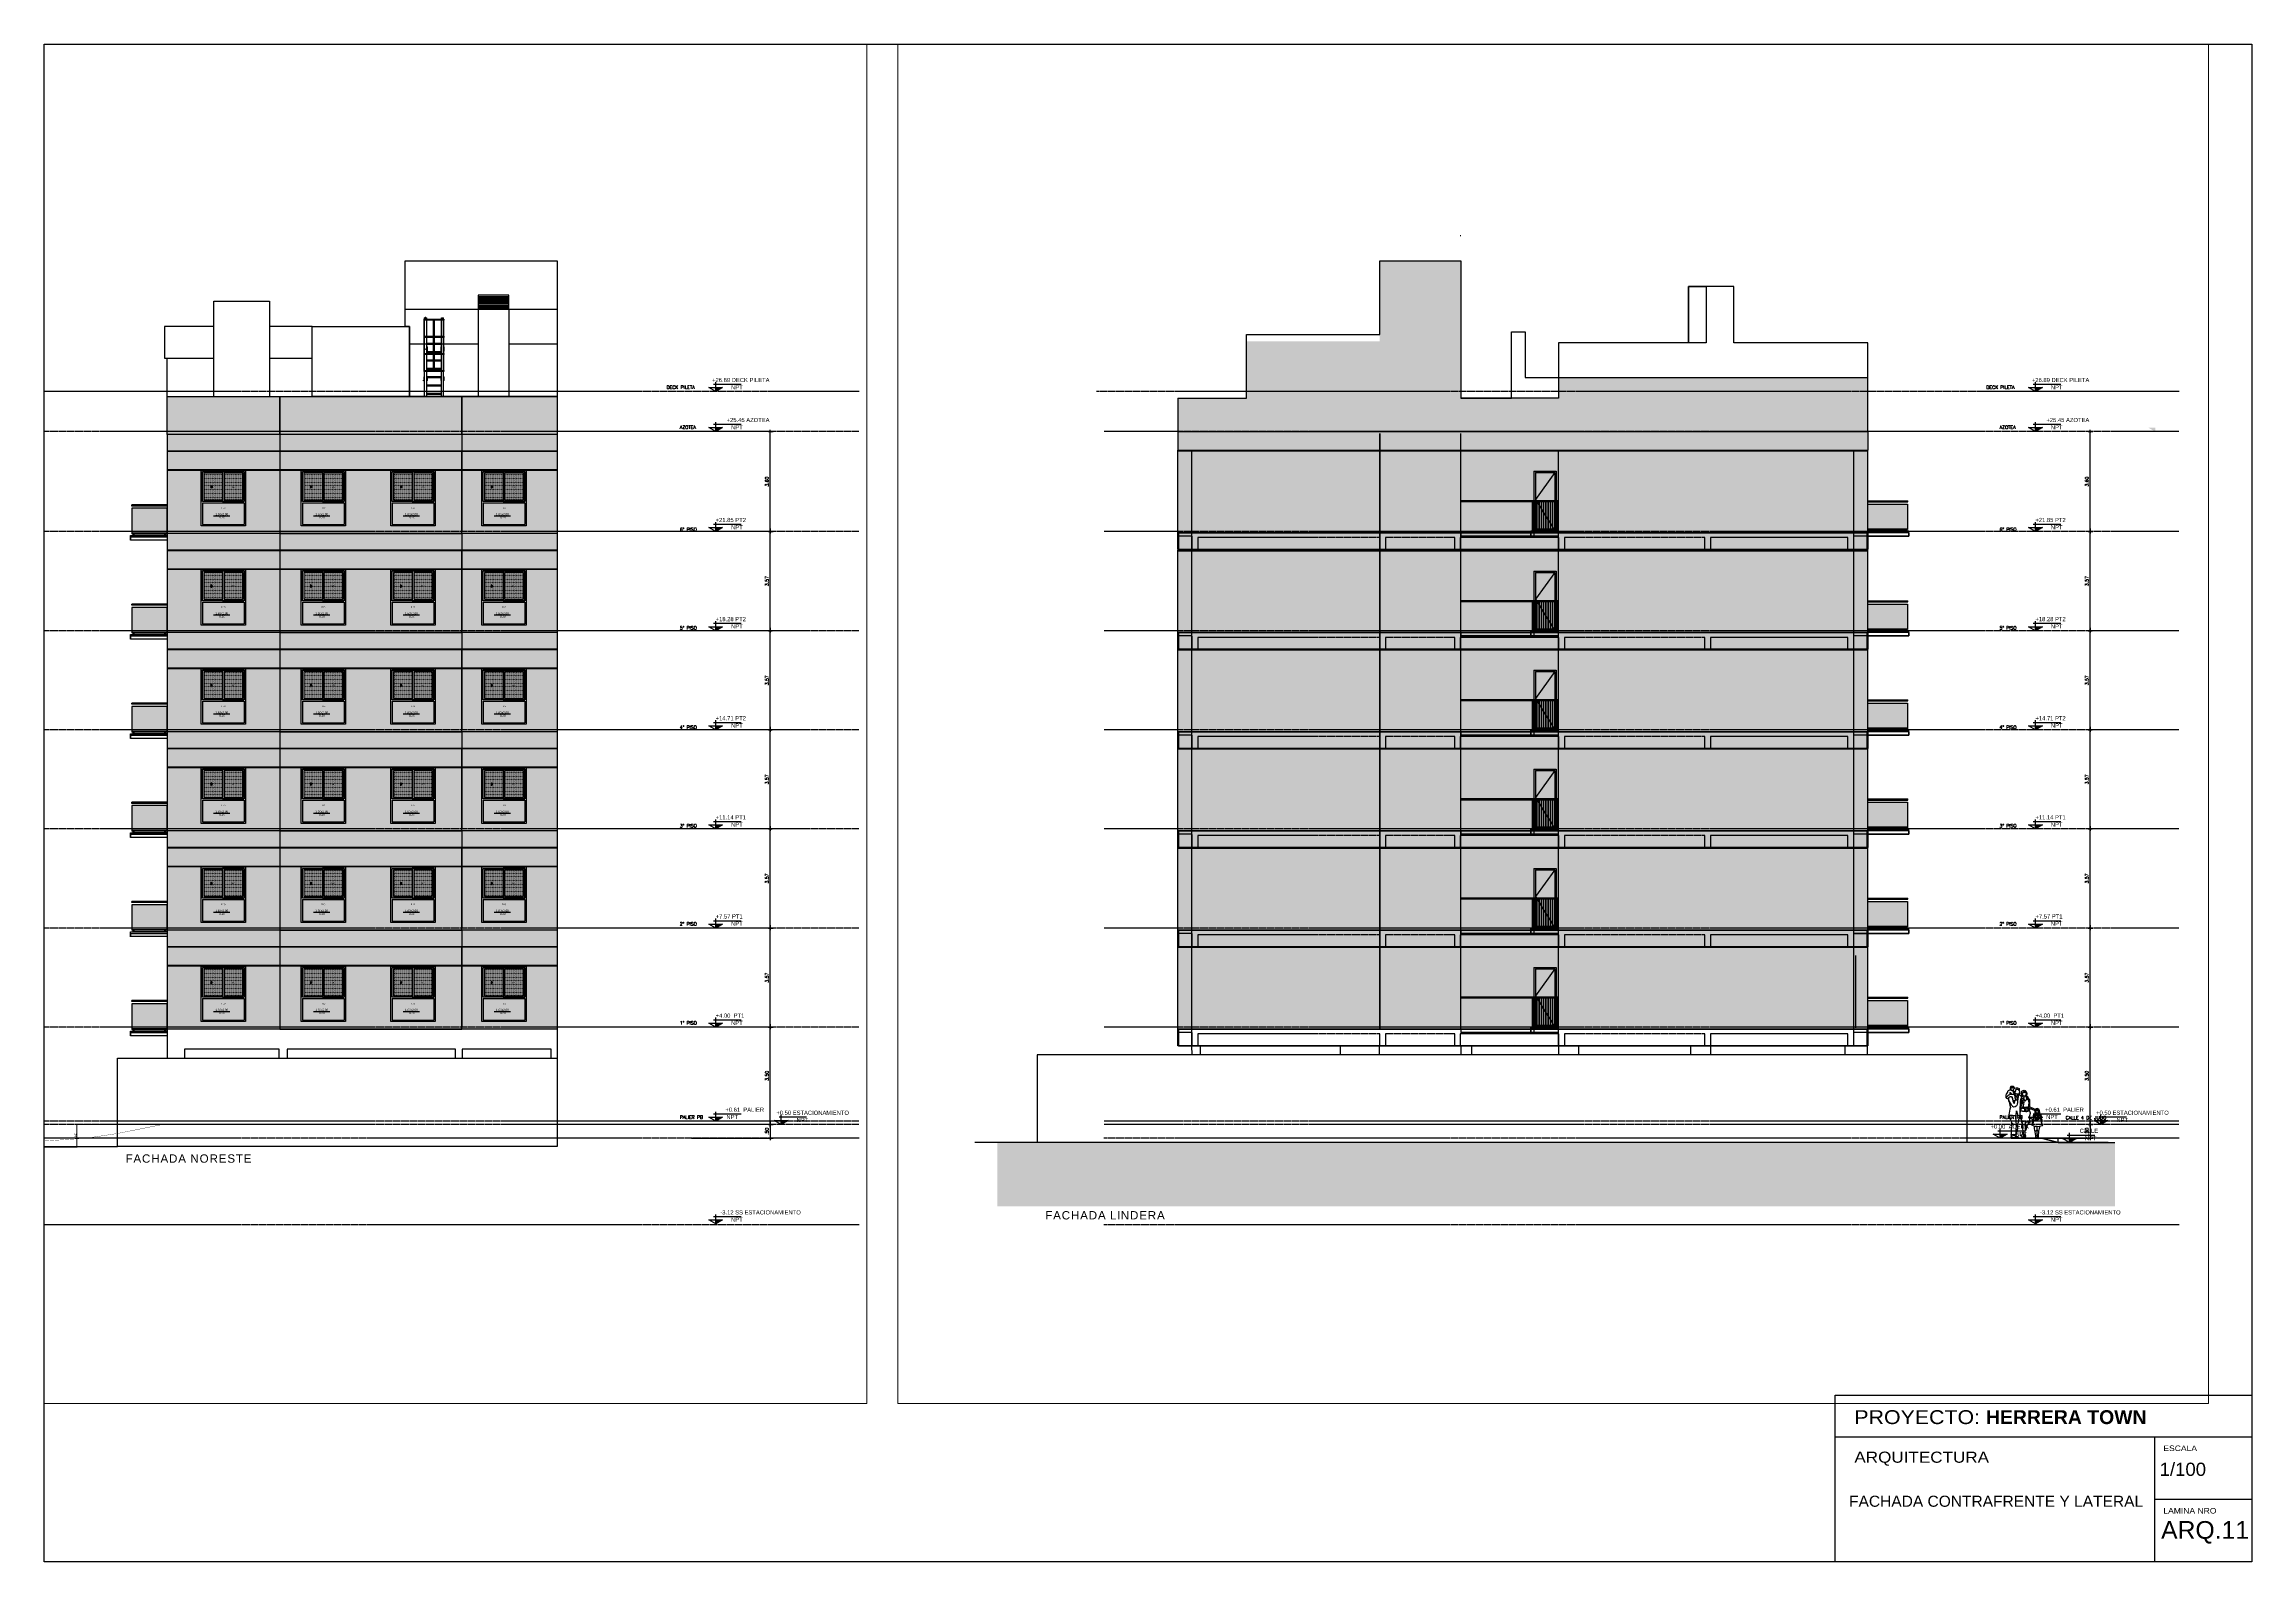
# Paper-space layout 'CORTE (3)' of a CAD drawing. Header units: metres. Extents: x 22 to 817, y 20 to 567.
# The model-space entities are those that its viewports show. They can reach past a viewport. Long polylines and large blocks are cut down to what shows.
import ezdxf
from ezdxf.enums import TextEntityAlignment as Align

# ---------------------------------------------------------------- set-up
doc = ezdxf.new("R2010")
doc.units = ezdxf.units.M
doc.header["$LTSCALE"] = 10
for name, pattern in [('CENTRO', [2, 1.25, -0.25, 0.25, -0.25]), ('CYPE_RAYA', [0.225, 0.1125, -0.1125]), ('DASHED2', [0.375, 0.25, -0.125]), ('HIDDEN', [0.375, 0.25, -0.125]), ('PHANTOM', [2.5, 1.25, -0.25, 0.25, -0.25, 0.25, -0.25])]:
    doc.linetypes.add(name, pattern=pattern)
for name, color, linetype in [('-SAN 8', 8, 'CENTRO'), ('0-Llamadas', 2, 'Continuous'), ('0.1', 1, 'Continuous'), ('01', 1, 'Continuous'), ('02', 2, 'Continuous'), ('3', 3, 'Continuous'), ('A- Estructura', 5, 'Continuous'), ('A-Aberturas', 2, 'Continuous'), ('A-Autos', 254, 'Continuous'), ('A-Mampostería', 6, 'Continuous'), ('A-NIVELES', 1, 'Continuous'), ('A-Pisos', 1, 'Continuous'), ('Aberturas en Fachadas', 2, 'Continuous'), ('C-LINE', 8, 'PHANTOM'), ('Dr Ejes en bloque', 4, 'Continuous'), ('Expresión Vidrio', 252, 'Continuous'), ('Fachada', 3, 'Continuous'), ('Fachada 02', 2, 'Continuous'), ('NRO.ROTULO', 1, 'Continuous'), ('PISO', 251, 'Continuous'), ('Proyeccion', 1, 'HIDDEN'), ('STEEL', 2, 'Continuous'), ('TCOTA', 1, 'Continuous'), ('Texto', 3, 'Continuous'), ('Texto Detalles Aberturas', 3, 'Continuous')]:
    doc.layers.add(name, color=color, linetype=linetype)
doc.layers.add('M1-Muro Común 20', color=12, linetype='Continuous', transparency=0.5)
doc.styles.add('1-50', font='arial.ttf', dxfattribs={"width": 1.1, "height": 0.075})
doc.styles.add('Arial', font='arial.ttf')
doc.styles.add('COTAS', font='ROMANS.shx', dxfattribs={"width": 0.7})
doc.styles.add('ROMANS', font='arial.ttf', dxfattribs={"width": 1.02, "height": 1.2})
doc.styles.add('T12', font='romans.shx', dxfattribs={"height": 0.12})
doc.dimstyles.new('1-50', dxfattribs={"dimscale": 0, "dimtxt": 0.075, "dimasz": 0.05, "dimexe": 0, "dimexo": 0.025, "dimgap": 0.02, "dimtad": 1, "dimzin": 4, "dimdsep": 46, "dimtxsty": '1-50', "dimblk": 'ARCHTICK', "dimcen": 0.09, "dimclrd": 256, "dimclre": 8, "dimclrt": 2, "dimadec": 0, "dimazin": 3, "dimtfac": 1, "dimtofl": 0, "dimtmove": 2, "dimatfit": 3, "dimldrblk": 'OPEN90', "dimfxl": 1, "dimtolj": 1, "dimtzin": 0, "dimlwd": 18, "dimlwe": 18, "dimarcsym": 0})
doc.dimstyles.new('DIM50', dxfattribs={"dimtxt": 0.12, "dimasz": 0.07, "dimexe": 0.1, "dimexo": 0.05, "dimgap": 0.06, "dimtad": 1, "dimzin": 4, "dimdsep": 46, "dimtxsty": 'T12', "dimblk1": 'COTA1', "dimblk2": 'COTA1', "dimsah": 1, "dimcen": 0.07, "dimclrt": 3, "dimadec": 0, "dimazin": 0, "dimtfac": 1, "dimtmove": 2, "dimatfit": 0, "dimldrblk": 'COTA1', "dimfxl": 1, "dimtolj": 1, "dimtzin": 4, "dimarcsym": 0})

# ---------------------------------------------------------------- blocks, each defined once
blk = doc.blocks.new('rótulo')
for p, q in [((-35, 45), (-35, 0)), ((0, 22.5), (-35, 22.5))]:
    blk.add_line(p, q)
for points in [[(0, 0), (-794.85, 0), (-794.85, 546.62), (0, 546.62)], [(0, 0), (-150, 0), (-150, 60), (0, 60)]]:
    blk.add_lwpolyline(points, close=True)
blk.add_lwpolyline([(-150, 45), (0, 45)])
at = {"layer": '0.1'}
blk.add_line((0, 45), (0, 0), dxfattribs=at)
at = {"attachment_point": 1, "style": '1-50'}
for s, width, gutter_width, heights, insert, char_height in [('PROYECTO: {\\fArial|b1|i0|c0|p34;HERRERA TOWN}', 176.8359, 1.12, [0], (-143.11, 54.63), 5), ('ARQUITECTURA', 55.379, 1.93, [6.85], (-143.1, 39.7), 4), ('ESCALA', 32.3125, 1.12, [3.99], (-31.86, 41.91), 2), ('LAMINA NRO', 32.3125, 1.12, [3.99], (-31.86, 19.41), 2)]:
    blk.add_mtext_dynamic_manual_height_columns(s, width=width, gutter_width=gutter_width, heights=heights, dxfattribs=dict(at, insert=insert, char_height=char_height))
blk = doc.blocks.new('A$C3C1573BB')
at = {"style": 'ROMANS'}
for tag, p in [('ESCALA', (-15.56, -25.32)), ('TITULO', (-70.23, -37.14)), ('NRO', (-20.74, -36.81))]:
    blk.add_attdef(tag, p, '', height=1.5, dxfattribs=at)
blk = doc.blocks.new('NivelGen')
blk.add_hatch(color=256).paths.add_polyline_path([(0.251, 0.145), (0, 0.145), (0, 0)])
for p, q in [((-0.077, 0.266), (0.913, 0.266)), ((0, 0), (0, 0.343))]:
    blk.add_line(p, q)
at = {"const_width": 0.01}
blk.add_lwpolyline([(-0.251, 0.145), (0, 0), (0.251, 0.145)], dxfattribs=at)
blk.add_lwpolyline([(0, 0), (-0.251, 0.145), (0.251, 0.145), (0, 0)])
at = {"style": 'COTAS', "width": 0.7}
for tag, p in [('NPT.INT', (0.973, 0.048)), ('NIVEL', (0.973, 0.365))]:
    blk.add_attdef(tag, text='', height=0.2, dxfattribs=at).set_placement(p, align=Align.RIGHT)
blk = doc.blocks.new('fachada 3')
at = {"layer": 'M1-Muro Común 20', "transparency": 33554559}
h = blk.add_hatch(color=8, dxfattribs=at)
h.dxf.hatch_style = 1
h.paths.add_polyline_path([(70.731, -362.455), (63.461, -362.455), (63.461, -366.025), (63.481, -366.025), (70.731, -366.025)])
at = {"layer": 'M1-Muro Común 20', "transparency": 33554687}
h = blk.add_hatch(color=8, dxfattribs=at)
h.dxf.hatch_style = 1
h.paths.add_polyline_path([(73.651, -362.455), (70.731, -362.455), (70.731, -366.025), (73.651, -366.025)])
at = {"layer": 'M1-Muro Común 20', "transparency": 33554559}
h = blk.add_hatch(color=8, dxfattribs=at)
h.dxf.hatch_style = 1
h.paths.add_polyline_path([(77.166, -362.455), (73.651, -362.455), (73.651, -366.025), (77.166, -366.025)])
at = {"layer": 'M1-Muro Común 20', "transparency": 33554687}
h = blk.add_hatch(color=8, dxfattribs=at)
h.dxf.hatch_style = 1
h.paths.add_polyline_path([(88.301, -362.455), (77.166, -362.455), (77.166, -366.025), (88.282, -366.025), (88.301, -366.025)])
at = {"layer": 'M1-Muro Común 20', "transparency": 33554460}
h = blk.add_hatch(color=141, dxfattribs=at)
h.dxf.hatch_style = 1
h.paths.add_polyline_path([(89.726, -365.895), (88.301, -365.894), (88.301, -364.995), (89.726, -364.995)])
at = {"layer": '01'}
for p, q in [((63.461, -363.055, 0), (88.301, -363.055, 0)), ((63.461, -363.075, 0), (88.301, -363.075, 0)), ((76.281, -363.805, 0), (77.081, -363.805, 0)), ((76.331, -363.855, 0), (77.031, -363.855, 0)), ((77.031, -363.855, 0), (76.331, -364.824, 0)), ((76.331, -364.824, 0), (77.031, -365.955, 0))]:
    blk.add_line(p, q, dxfattribs=at)
at = {"layer": '01', "elevation": 0}
for points in [[(76.281, -363.805), (76.281, -365.975)], [(76.331, -363.855), (76.331, -365.975)], [(77.031, -363.855), (77.031, -365.975)], [(77.081, -363.805), (77.081, -365.975)]]:
    blk.add_lwpolyline(points, dxfattribs=at)
at = {"layer": '02'}
for p, q in [((70.731, -362.455, 0), (70.731, -366.025, 0)), ((76.211, -364.875, 0), (73.651, -364.875, 0)), ((76.211, -364.915, 0), (73.651, -364.915, 0)), ((76.166, -366.145, 0), (73.651, -366.145, 0))]:
    blk.add_line(p, q, dxfattribs=at)
at = {"layer": '02', "elevation": 0}
for points in [[(63.961, -366.625), (63.961, -363.055)], [(73.651, -366.025), (73.651, -362.455)], [(77.166, -366.625), (77.166, -363.055)], [(87.801, -366.625), (87.801, -363.055)], [(77.166, -366.145), (76.166, -366.145), (76.166, -366.025), (77.166, -366.025)], [(76.281, -366.025), (76.281, -366.195)], [(76.331, -366.025), (76.331, -366.025)], [(76.331, -366.145), (76.331, -366.195)], [(77.031, -366.025), (77.031, -366.025)], [(77.031, -366.145), (77.031, -366.195)], [(77.081, -366.025), (77.081, -366.025)], [(77.081, -366.145), (77.081, -366.195)]]:
    blk.add_lwpolyline(points, dxfattribs=at)
at = {"layer": '02'}
blk.add_lwpolyline([(70.731, -366.025), (70.731, -362.455)], dxfattribs=at)
at = {"layer": '02', "elevation": 0}
blk.add_lwpolyline([(73.651, -366.145), (76.166, -366.145), (76.166, -366.025), (73.651, -366.025)], close=True, dxfattribs=at)
at = {"layer": 'A-Aberturas', "color": 253, "elevation": 0}
for points in [[(77.166, -364.915), (76.211, -364.915), (76.211, -364.875)], [(77.166, -364.875), (76.211, -364.875)], [(88.301, -364.915), (89.736, -364.915), (89.736, -364.875)], [(88.301, -364.875), (89.736, -364.875)], [(77.166, -365.895), (76.211, -365.895), (76.211, -365.935)], [(77.166, -365.935), (76.211, -365.935)], [(76.301, -365.975), (76.301, -365.935), (76.261, -365.935)], [(76.261, -365.975), (76.261, -365.935)], [(77.076, -365.975), (77.076, -365.935), (77.116, -365.935)], [(77.116, -365.975), (77.116, -365.935)], [(88.301, -365.895), (89.726, -365.895), (89.726, -365.915)], [(88.301, -365.915), (89.726, -365.915)], [(88.391, -365.975), (88.391, -365.915), (88.351, -365.915)], [(88.351, -365.975), (88.351, -365.915)], [(89.646, -365.975), (89.646, -365.915), (89.686, -365.915)], [(89.686, -365.975), (89.686, -365.915)]]:
    blk.add_lwpolyline(points, dxfattribs=at)
for points in [[(76.221, -365.895), (76.241, -365.895), (76.241, -364.915), (76.221, -364.915)], [(76.301, -365.895), (76.321, -365.895), (76.321, -364.915), (76.301, -364.915)], [(76.381, -365.895), (76.401, -365.895), (76.401, -364.915), (76.381, -364.915)], [(76.461, -365.895), (76.481, -365.895), (76.481, -364.915), (76.461, -364.915)], [(76.541, -365.895), (76.561, -365.895), (76.561, -364.915), (76.541, -364.915)], [(76.621, -365.895), (76.641, -365.895), (76.641, -364.915), (76.621, -364.915)], [(76.701, -365.895), (76.721, -365.895), (76.721, -364.915), (76.701, -364.915)], [(76.781, -365.895), (76.801, -365.895), (76.801, -364.915), (76.781, -364.915)], [(76.861, -365.895), (76.881, -365.895), (76.881, -364.915), (76.861, -364.915)], [(76.941, -365.895), (76.961, -365.895), (76.961, -364.915), (76.941, -364.915)], [(77.021, -365.895), (77.041, -365.895), (77.041, -364.915), (77.021, -364.915)], [(77.101, -365.895), (77.121, -365.895), (77.121, -364.915), (77.101, -364.915)], [(89.726, -365.895), (88.301, -365.894), (88.301, -364.995), (89.726, -364.995)]]:
    blk.add_lwpolyline(points, close=True, dxfattribs=at)
at = {"layer": 'A-Pisos'}
for p, q in [((63.461, -366.625, 0), (63.461, -363.055, 0)), ((88.301, -366.625, 0), (88.301, -363.055, 0)), ((63.481, -366.025, 0), (63.461, -366.025, 0))]:
    blk.add_line(p, q, dxfattribs=at)
at = {"layer": 'A-Pisos', "elevation": 0}
for points in [[(63.461, -366.025), (88.301, -366.025), (88.301, -366.625), (63.461, -366.625)], [(63.481, -366.625), (88.282, -366.625), (88.282, -366.025), (63.481, -366.025)]]:
    blk.add_lwpolyline(points, close=True, dxfattribs=at)
at = {"layer": 'Fachada 02', "color": 253}
for p, q in [((76.166, -366.025, 0), (76.166, -365.975, 0)), ((77.166, -365.975, 0), (76.166, -365.975, 0)), ((76.166, -365.975, 0), (77.166, -365.975, 0)), ((76.166, -366.025, 0), (76.166, -366.145, 0)), ((77.166, -366.145, 0), (76.166, -366.145, 0)), ((76.166, -366.145, 0), (77.166, -366.145, 0)), ((88.301, -365.975, 0), (89.781, -365.975, 0)), ((89.781, -365.975, 0), (88.301, -365.975, 0)), ((88.301, -366.145, 0), (89.781, -366.145, 0)), ((89.781, -366.145, 0), (88.301, -366.145, 0)), ((89.781, -366.025, 0), (89.781, -365.975, 0)), ((89.781, -366.025, 0), (89.781, -366.145, 0))]:
    blk.add_line(p, q, dxfattribs=at)
at = {"layer": 'Fachada 02', "color": 253, "linetype": 'DASHED2', "elevation": 0}
for points in [[(76.166, -366.145), (76.166, -366.025), (77.166, -366.025)], [(89.781, -366.145), (89.781, -366.025), (88.301, -366.025)]]:
    blk.add_lwpolyline(points, dxfattribs=at)
at = {"layer": 'Proyeccion', "elevation": 0}
blk.add_lwpolyline([(63.481, -366.025), (88.281, -366.025), (88.28, -366.145), (87.78, -366.145), (87.78, -366.625), (87.58, -366.625), (87.58, -366.195), (82.631, -366.195), (82.631, -366.625), (82.431, -366.625), (82.431, -366.195), (77.38, -366.195), (77.38, -366.625), (77.18, -366.625), (77.18, -366.195), (73.63, -366.195), (73.63, -366.625), (73.43, -366.625), (73.43, -366.195), (70.93, -366.195), (70.93, -366.625), (70.73, -366.625), (70.73, -366.195), (64.18, -366.195), (64.18, -366.625), (63.98, -366.625), (63.98, -366.145), (63.481, -366.145), (63.481, -366.025), (64.18, -366.025)], dxfattribs=at)
blk = doc.blocks.new('COTA1')
for p, q in [((-1.5, 0), (1, 0)), ((0, 1), (0, -1))]:
    blk.add_line(p, q)
at = {"const_width": 0.2}
blk.add_lwpolyline([(-0.5, -0.5), (0.5, 0.5)], dxfattribs=at)
blk = doc.blocks.new('*D64')
at = {"layer": 'Defpoints', "color": 0, "transparency": 16777216}
for p in [(568.96, -294.214), (568.96, -294.214), (568.96, -297.714)]:
    blk.add_point(p, dxfattribs=at)
at = {"layer": 'TCOTA', "color": 0, "lineweight": -2, "transparency": 16777216}
for p, q in [((568.96, -297.644), (568.96, -294.284)), ((569.01, -294.214), (569.06, -294.214)), ((569.01, -297.714), (569.06, -297.714))]:
    blk.add_line(p, q, dxfattribs=at)
at = {"layer": 'TCOTA', "color": 0, "lineweight": -2, "transparency": 16777216, "xscale": 0.07, "yscale": 0.07, "zscale": 0.07}
for p, rotation in [((568.96, -294.214), 90), ((568.96, -297.714), 270)]:
    blk.add_blockref('COTA1', p, dxfattribs=dict(at, rotation=rotation))
at = {"layer": 'TCOTA', "color": 3, "transparency": 16777216, "insert": (568.84, -295.964), "char_height": 0.12, "attachment_point": 5, "rotation": 90, "style": 'T12'}
blk.add_mtext('\\A1;3.50', dxfattribs=at)
blk = doc.blocks.new('*D65')
at = {"layer": 'Defpoints', "color": 0, "transparency": 16777216}
for p in [(568.96, -290.644), (568.96, -290.644), (568.96, -294.214)]:
    blk.add_point(p, dxfattribs=at)
at = {"layer": 'TCOTA', "color": 0, "lineweight": -2, "transparency": 16777216}
for p, q in [((568.96, -294.144), (568.96, -290.714)), ((569.01, -290.644), (569.06, -290.644)), ((569.01, -294.214), (569.06, -294.214))]:
    blk.add_line(p, q, dxfattribs=at)
at = {"layer": 'TCOTA', "color": 0, "lineweight": -2, "transparency": 16777216, "xscale": 0.07, "yscale": 0.07, "zscale": 0.07}
for p, rotation in [((568.96, -290.644), 90), ((568.96, -294.214), 270)]:
    blk.add_blockref('COTA1', p, dxfattribs=dict(at, rotation=rotation))
at = {"layer": 'TCOTA', "color": 3, "transparency": 16777216, "insert": (568.84, -292.429), "char_height": 0.12, "attachment_point": 5, "rotation": 90, "style": 'T12'}
blk.add_mtext('\\A1;3.57', dxfattribs=at)
blk = doc.blocks.new('*D66')
at = {"layer": 'Defpoints', "color": 0, "transparency": 16777216}
for p in [(568.96, -287.074), (570.313, -287.074), (568.96, -290.644)]:
    blk.add_point(p, dxfattribs=at)
at = {"layer": 'TCOTA', "color": 0, "lineweight": -2, "transparency": 16777216}
for p, q in [((570.263, -287.074), (568.86, -287.074)), ((568.96, -290.574), (568.96, -287.144)), ((569.01, -290.644), (569.06, -290.644))]:
    blk.add_line(p, q, dxfattribs=at)
at = {"layer": 'TCOTA', "color": 0, "lineweight": -2, "transparency": 16777216, "xscale": 0.07, "yscale": 0.07, "zscale": 0.07}
for p, rotation in [((568.96, -287.074), 90), ((568.96, -290.644), 270)]:
    blk.add_blockref('COTA1', p, dxfattribs=dict(at, rotation=rotation))
at = {"layer": 'TCOTA', "color": 3, "transparency": 16777216, "insert": (568.84, -288.859), "char_height": 0.12, "attachment_point": 5, "rotation": 90, "style": 'T12'}
blk.add_mtext('\\A1;3.57', dxfattribs=at)
blk = doc.blocks.new('*D67')
at = {"layer": 'Defpoints', "color": 0, "transparency": 16777216}
for p in [(568.96, -276.364), (568.96, -276.364), (570.313, -279.934)]:
    blk.add_point(p, dxfattribs=at)
at = {"layer": 'TCOTA', "color": 0, "lineweight": -2, "transparency": 16777216}
for p, q in [((568.96, -279.864), (568.96, -276.434)), ((569.01, -276.364), (569.06, -276.364)), ((570.263, -279.934), (568.86, -279.934))]:
    blk.add_line(p, q, dxfattribs=at)
at = {"layer": 'TCOTA', "color": 0, "lineweight": -2, "transparency": 16777216, "xscale": 0.07, "yscale": 0.07, "zscale": 0.07}
for p, rotation in [((568.96, -276.364), 90), ((568.96, -279.934), 270)]:
    blk.add_blockref('COTA1', p, dxfattribs=dict(at, rotation=rotation))
at = {"layer": 'TCOTA', "color": 3, "transparency": 16777216, "insert": (568.84, -278.149), "char_height": 0.12, "attachment_point": 5, "rotation": 90, "style": 'T12'}
blk.add_mtext('\\A1;3.57', dxfattribs=at)
blk = doc.blocks.new('*D68')
at = {"layer": 'Defpoints', "color": 0, "transparency": 16777216}
for p in [(568.96, -283.504), (570.313, -283.504), (570.313, -287.074)]:
    blk.add_point(p, dxfattribs=at)
at = {"layer": 'TCOTA', "color": 0, "lineweight": -2, "transparency": 16777216}
for p, q in [((570.263, -283.504), (568.86, -283.504)), ((568.96, -287.004), (568.96, -283.574)), ((570.263, -287.074), (568.86, -287.074))]:
    blk.add_line(p, q, dxfattribs=at)
at = {"layer": 'TCOTA', "color": 0, "lineweight": -2, "transparency": 16777216, "xscale": 0.07, "yscale": 0.07, "zscale": 0.07}
for p, rotation in [((568.96, -283.504), 90), ((568.96, -287.074), 270)]:
    blk.add_blockref('COTA1', p, dxfattribs=dict(at, rotation=rotation))
at = {"layer": 'TCOTA', "color": 3, "transparency": 16777216, "insert": (568.84, -285.289), "char_height": 0.12, "attachment_point": 5, "rotation": 90, "style": 'T12'}
blk.add_mtext('\\A1;3.57', dxfattribs=at)
blk = doc.blocks.new('*D69')
at = {"layer": 'Defpoints', "color": 0, "transparency": 16777216}
for p in [(568.96, -279.934), (570.313, -279.934), (570.313, -283.504)]:
    blk.add_point(p, dxfattribs=at)
at = {"layer": 'TCOTA', "color": 0, "lineweight": -2, "transparency": 16777216}
for p, q in [((570.263, -279.934), (568.86, -279.934)), ((568.96, -283.434), (568.96, -280.004)), ((570.263, -283.504), (568.86, -283.504))]:
    blk.add_line(p, q, dxfattribs=at)
at = {"layer": 'TCOTA', "color": 0, "lineweight": -2, "transparency": 16777216, "xscale": 0.07, "yscale": 0.07, "zscale": 0.07}
for p, rotation in [((568.96, -279.934), 90), ((568.96, -283.504), 270)]:
    blk.add_blockref('COTA1', p, dxfattribs=dict(at, rotation=rotation))
at = {"layer": 'TCOTA', "color": 3, "transparency": 16777216, "insert": (568.84, -281.719), "char_height": 0.12, "attachment_point": 5, "rotation": 90, "style": 'T12'}
blk.add_mtext('\\A1;3.57', dxfattribs=at)
blk = doc.blocks.new('*D70')
at = {"layer": 'Defpoints', "color": 0, "transparency": 16777216}
for p in [(568.96, -272.764), (568.96, -272.764), (568.96, -276.364)]:
    blk.add_point(p, dxfattribs=at)
at = {"layer": 'TCOTA', "color": 0, "lineweight": -2, "transparency": 16777216}
for p, q in [((568.96, -276.294), (568.96, -272.834)), ((569.01, -272.764), (569.06, -272.764)), ((569.01, -276.364), (569.06, -276.364))]:
    blk.add_line(p, q, dxfattribs=at)
at = {"layer": 'TCOTA', "color": 0, "lineweight": -2, "transparency": 16777216, "xscale": 0.07, "yscale": 0.07, "zscale": 0.07}
for p, rotation in [((568.96, -272.764), 90), ((568.96, -276.364), 270)]:
    blk.add_blockref('COTA1', p, dxfattribs=dict(at, rotation=rotation))
at = {"layer": 'TCOTA', "color": 3, "transparency": 16777216, "insert": (568.84, -274.564), "char_height": 0.12, "attachment_point": 5, "rotation": 90, "style": 'T12'}
blk.add_mtext('\\A1;3.60', dxfattribs=at)
blk = doc.blocks.new('*D63')
at = {"layer": 'Defpoints', "color": 0, "transparency": 16777216}
for p in [(568.96, -297.714), (566.069, -298.214), (568.96, -298.214)]:
    blk.add_point(p, dxfattribs=at)
at = {"layer": 'TCOTA', "color": 0, "lineweight": -2, "transparency": 16777216}
for p, q in [((568.96, -297.784), (568.96, -298.144)), ((569.01, -297.714), (569.06, -297.714)), ((566.119, -298.214), (569.06, -298.214))]:
    blk.add_line(p, q, dxfattribs=at)
at = {"layer": 'TCOTA', "color": 0, "lineweight": -2, "transparency": 16777216, "xscale": 0.07, "yscale": 0.07, "zscale": 0.07}
for p, rotation in [((568.96, -297.714), 90), ((568.96, -298.214), 270)]:
    blk.add_blockref('COTA1', p, dxfattribs=dict(at, rotation=rotation))
at = {"layer": 'TCOTA', "color": 3, "transparency": 16777216, "insert": (568.84, -297.964), "char_height": 0.12, "attachment_point": 5, "rotation": 90, "style": 'T12'}
blk.add_mtext('\\A1;.50', dxfattribs=at)
blk = doc.blocks.new('Monos1')
for points in [[(-0.62, 1.439), (-0.64, 1.457), (-0.647, 1.502), (-0.647, 1.556), (-0.636, 1.595), (-0.607, 1.622), (-0.586, 1.664), (-0.58, 1.699)], [(-0.397, 1.69), (-0.421, 1.707), (-0.435, 1.715), (-0.456, 1.721), (-0.467, 1.726), (-0.475, 1.735), (-0.478, 1.738), (-0.503, 1.743), (-0.523, 1.737), (-0.545, 1.724), (-0.576, 1.704), (-0.58, 1.699)], [(-0.435, 1.576), (-0.463, 1.602), (-0.468, 1.627), (-0.491, 1.643), (-0.509, 1.645), (-0.514, 1.64), (-0.481, 1.625), (-0.479, 1.622), (-0.52, 1.617), (-0.486, 1.612), (-0.458, 1.61)], [(-0.49, 1.789), (-0.491, 1.814), (-0.484, 1.824), (-0.483, 1.841), (-0.478, 1.862), (-0.466, 1.872), (-0.451, 1.877), (-0.437, 1.879), (-0.413, 1.875), (-0.398, 1.876), (-0.389, 1.872), (-0.373, 1.857), (-0.369, 1.842), (-0.361, 1.833), (-0.366, 1.807), (-0.371, 1.799)], [(-0.464, 1.745), (-0.467, 1.751), (-0.471, 1.756), (-0.475, 1.765), (-0.478, 1.772), (-0.48, 1.771), (-0.484, 1.772), (-0.488, 1.784), (-0.49, 1.801), (-0.486, 1.811), (-0.478, 1.812), (-0.473, 1.809), (-0.474, 1.807), (-0.468, 1.816), (-0.444, 1.816), (-0.444, 1.828), (-0.44, 1.837), (-0.434, 1.839), (-0.432, 1.822), (-0.428, 1.838), (-0.418, 1.815), (-0.408, 1.822), (-0.411, 1.836), (-0.387, 1.835), (-0.386, 1.834), (-0.382, 1.826), (-0.374, 1.815), (-0.373, 1.808), (-0.371, 1.802)], [(-0.486, 1.74), (-0.474, 1.762)], [(-0.404, 1.72), (-0.402, 1.695)], [(-0.397, 1.69), (-0.369, 1.63), (-0.333, 1.584), (-0.308, 1.528), (-0.308, 1.525), (-0.326, 1.52)], [(-0.379, 1.653), (-0.385, 1.704), (-0.382, 1.751), (-0.359, 1.795), (-0.328, 1.81), (-0.28, 1.818), (-0.253, 1.818), (-0.232, 1.813), (-0.175, 1.791), (-0.175, 1.775), (-0.178, 1.751), (-0.173, 1.738), (-0.166, 1.728), (-0.181, 1.716), (-0.196, 1.708), (-0.205, 1.708)], [(-0.38, 1.653), (-0.35, 1.62), (-0.329, 1.61), (-0.316, 1.616)], [(-0.361, 1.79), (-0.361, 1.79)], [(-0.355, 1.612), (-0.352, 1.625)], [(-0.175, 1.71), (-0.17, 1.689), (-0.163, 1.671), (-0.16, 1.664), (-0.17, 1.659), (-0.173, 1.656), (-0.173, 1.653), (-0.171, 1.65), (-0.175, 1.648), (-0.171, 1.646), (-0.173, 1.642), (-0.175, 1.639), (-0.167, 1.625), (-0.17, 1.606), (-0.198, 1.595), (-0.23, 1.595), (-0.268, 1.595), (-0.31, 1.612), (-0.322, 1.621), (-0.329, 1.635), (-0.329, 1.644), (-0.333, 1.646), (-0.335, 1.646), (-0.346, 1.658), (-0.348, 1.673), (-0.349, 1.689), (-0.339, 1.693), (-0.329, 1.697), (-0.322, 1.693), (-0.321, 1.687), (-0.325, 1.679), (-0.316, 1.679), (-0.308, 1.685), (-0.312, 1.691), (-0.312, 1.7), (-0.3, 1.708), (-0.293, 1.713), (-0.293, 1.734), (-0.297, 1.752), (-0.284, 1.76), (-0.264, 1.764), (-0.244, 1.773), (-0.211, 1.76), (-0.185, 1.749), (-0.175, 1.753)], [(-0.099, 1.662), (-0.106, 1.639), (-0.102, 1.604), (-0.099, 1.565), (-0.08, 1.515), (-0.065, 1.507), (-0.072, 1.49), (-0.084, 1.489), (-0.099, 1.494), (-0.102, 1.501), (-0.108, 1.489), (-0.102, 1.47), (-0.075, 1.444), (-0.056, 1.437)], [(-0.099, 1.662), (-0.085, 1.696), (-0.039, 1.726), (-0.001, 1.735), (0.035, 1.727), (0.047, 1.712), (0.071, 1.684), (0.092, 1.651), (0.1, 1.623), (0.102, 1.609)], [(0.052, 1.654), (0.048, 1.655), (0.039, 1.663), (0.032, 1.673), (0.027, 1.682), (0.015, 1.696), (0.016, 1.675), (0.023, 1.653), (0.034, 1.645), (0.018, 1.644), (0.007, 1.645), (0.002, 1.663), (-0.006, 1.685), (-0.003, 1.658), (-0.015, 1.69), (-0.02, 1.661), (-0.018, 1.649), (-0.021, 1.642), (-0.048, 1.641), (-0.059, 1.643), (-0.059, 1.643), (-0.062, 1.619), (-0.069, 1.597), (-0.067, 1.578), (-0.065, 1.556), (-0.059, 1.534), (-0.057, 1.528)], [(0.052, 1.654), (0.062, 1.649), (0.068, 1.646), (0.073, 1.635), (0.082, 1.622), (0.083, 1.608), (0.085, 1.591), (0.086, 1.573), (0.079, 1.563)], [(0.102, 1.609), (0.104, 1.594), (0.105, 1.577), (0.101, 1.566), (0.09, 1.545), (0.085, 1.525), (0.09, 1.51), (0.102, 1.51), (0.117, 1.518), (0.122, 1.52), (0.123, 1.512), (0.122, 1.499), (0.112, 1.483), (0.098, 1.465), (0.087, 1.452), (0.078, 1.451)], [(-0.636, 1.446), (-0.6, 1.43), (-0.568, 1.436), (-0.554, 1.461), (-0.545, 1.467), (-0.52, 1.489), (-0.484, 1.5), (-0.461, 1.5), (-0.439, 1.498), (-0.425, 1.495), (-0.425, 1.464), (-0.421, 1.428), (-0.414, 1.394), (-0.397, 1.346), (-0.394, 1.346), (-0.365, 1.359), (-0.334, 1.371), (-0.3, 1.39), (-0.294, 1.418), (-0.318, 1.456), (-0.326, 1.524), (-0.34, 1.563), (-0.387, 1.574), (-0.478, 1.576), (-0.52, 1.565), (-0.548, 1.549), (-0.583, 1.524), (-0.593, 1.515), (-0.622, 1.489), (-0.636, 1.467), (-0.636, 1.442)], [(-0.55, 1.464), (-0.56, 1.436), (-0.562, 1.389), (-0.562, 1.348), (-0.536, 1.299), (-0.523, 1.254), (-0.508, 1.192), (-0.489, 1.113), (-0.509, 1.044), (-0.538, 0.9), (-0.555, 0.861), (-0.555, 0.84), (-0.285, 0.826), (-0.272, 0.987), (-0.226, 0.826), (-0.14, 0.835)], [(-0.446, 1.186), (-0.541, 1.354), (-0.549, 1.373), (-0.556, 1.4)], [(-0.426, 0.503), (-0.437, 0.553), (-0.47, 0.616), (-0.489, 0.705), (-0.509, 0.788), (-0.525, 0.838)], [(-0.474, 1.5), (-0.458, 1.497)], [(-0.312, 0.835), (-0.307, 0.777), (-0.296, 0.592), (-0.282, 0.495), (-0.282, 0.467), (-0.301, 0.318), (-0.301, 0.166), (-0.318, 0.127), (-0.34, 0.13), (-0.382, 0.132), (-0.44, 0.124), (-0.465, 0.108), (-0.459, 0.174), (-0.452, 0.18)], [(-0.446, 1.186), (-0.419, 1.152)], [(-0.442, 1.472), (-0.434, 1.46), (-0.421, 1.416), (-0.41, 1.379), (-0.407, 1.344), (-0.392, 1.315), (-0.372, 1.266), (-0.369, 1.261)], [(-0.419, 1.152), (-0.379, 1.137), (-0.325, 1.146), (-0.288, 1.168), (-0.261, 1.182)], [(-0.369, 1.261), (-0.35, 1.269), (-0.331, 1.308), (-0.316, 1.368), (-0.316, 1.37)], [(-0.325, 1.333), (-0.342, 1.368)], [(-0.3, 1.5), (-0.311, 1.5), (-0.318, 1.502)], [(-0.246, 1.376), (-0.242, 1.399), (-0.24, 1.437), (-0.244, 1.466), (-0.261, 1.488), (-0.282, 1.493), (-0.303, 1.501), (-0.301, 1.511), (-0.315, 1.524)], [(-0.315, 1.381), (-0.297, 1.384), (-0.289, 1.383), (-0.272, 1.382), (-0.257, 1.38), (-0.242, 1.376), (-0.236, 1.372)], [(-0.313, 1.54), (-0.293, 1.53), (-0.263, 1.526), (-0.231, 1.519), (-0.219, 1.516)], [(-0.163, 0.821), (-0.174, 0.746), (-0.207, 0.661), (-0.221, 0.539), (-0.238, 0.52), (-0.238, 0.442), (-0.238, 0.401), (-0.243, 0.343), (-0.263, 0.265), (-0.271, 0.16), (-0.282, 0.149), (-0.312, 0.132)], [(-0.237, 1.373), (-0.243, 1.323), (-0.242, 1.284), (-0.253, 1.224), (-0.261, 1.183), (-0.261, 1.182)], [(-0.229, 1.589), (-0.24, 1.558), (-0.249, 1.544)], [(-0.229, 1.58), (-0.21, 1.529), (-0.225, 1.381)], [(-0.226, 1.585), (-0.193, 1.573), (-0.168, 1.565), (-0.135, 1.547), (-0.113, 1.536), (-0.088, 1.524), (-0.079, 1.52)], [(-0.12, 1.005), (-0.124, 0.998), (-0.127, 0.99), (-0.131, 0.983), (-0.134, 0.976), (-0.138, 0.969), (-0.141, 0.963), (-0.143, 0.957), (-0.145, 0.952), (-0.147, 0.947), (-0.149, 0.944), (-0.15, 0.94), (-0.152, 0.937), (-0.153, 0.935), (-0.153, 0.932), (-0.154, 0.93), (-0.155, 0.928), (-0.155, 0.925), (-0.155, 0.923), (-0.156, 0.92), (-0.156, 0.917), (-0.156, 0.914), (-0.156, 0.909), (-0.155, 0.905), (-0.155, 0.9), (-0.154, 0.893), (-0.153, 0.887), (-0.152, 0.88), (-0.151, 0.872), (-0.149, 0.864), (-0.148, 0.856), (-0.146, 0.848), (-0.144, 0.84), (-0.143, 0.833), (-0.141, 0.825), (-0.14, 0.818), (-0.138, 0.81), (-0.136, 0.803), (-0.134, 0.795), (-0.132, 0.787), (-0.13, 0.779), (-0.128, 0.771), (-0.126, 0.763), (-0.123, 0.754), (-0.121, 0.745), (-0.118, 0.737), (-0.116, 0.728), (-0.113, 0.72), (-0.111, 0.712), (-0.109, 0.704), (-0.107, 0.697), (-0.104, 0.69), (-0.103, 0.683), (-0.101, 0.677), (-0.099, 0.671), (-0.098, 0.666), (-0.097, 0.661), (-0.096, 0.656), (-0.096, 0.651), (-0.096, 0.647), (-0.095, 0.643), (-0.095, 0.639), (-0.095, 0.634), (-0.095, 0.63), (-0.094, 0.625), (-0.094, 0.619), (-0.093, 0.614), (-0.092, 0.608), (-0.091, 0.602), (-0.09, 0.597), (-0.089, 0.591), (-0.088, 0.587), (-0.086, 0.583), (-0.085, 0.58), (-0.084, 0.577), (-0.083, 0.576), (-0.082, 0.575), (-0.081, 0.575), (-0.08, 0.575), (-0.079, 0.575), (-0.077, 0.576), (-0.076, 0.577), (-0.074, 0.578), (-0.072, 0.579), (-0.07, 0.581), (-0.067, 0.583), (-0.065, 0.585), (-0.063, 0.587), (-0.06, 0.589), (-0.058, 0.591), (-0.055, 0.594), (-0.053, 0.596), (-0.05, 0.599), (-0.047, 0.601), (-0.044, 0.604), (-0.041, 0.606), (-0.038, 0.608), (-0.034, 0.61), (-0.03, 0.612), (-0.026, 0.614), (-0.022, 0.615), (-0.018, 0.617), (-0.013, 0.618), (-0.009, 0.619), (-0.005, 0.62), (-0.001, 0.621), (0.003, 0.622), (0.007, 0.623), (0.01, 0.624), (0.014, 0.625), (0.018, 0.625), (0.022, 0.626), (0.026, 0.626), (0.03, 0.626), (0.034, 0.627), (0.038, 0.627), (0.039, 0.627)], [(-0.144, 0.955), (-0.144, 0.976)], [(-0.009, 1.459), (-0.064, 1.439), (-0.09, 1.436), (-0.116, 1.424), (-0.125, 1.407), (-0.136, 1.332), (-0.142, 1.213), (-0.142, 1.146), (-0.13, 1.129), (-0.119, 1.091), (-0.099, 1.077), (-0.078, 1.088), (-0.049, 1.129), (-0.023, 1.161), (-0.009, 1.233), (-0.003, 1.303), (0.003, 1.332), (0.003, 1.361), (-0.009, 1.375), (-0.029, 1.375), (-0.049, 1.378), (-0.064, 1.372), (-0.064, 1.355), (-0.064, 1.337), (-0.058, 1.3), (-0.058, 1.291), (-0.073, 1.253), (-0.084, 1.222), (-0.104, 1.181), (-0.116, 1.149), (-0.116, 1.129)], [(-0.14, 0.987), (-0.138, 1.151)], [(-0.073, 1.099), (-0.094, 1.083), (-0.104, 1.069), (-0.115, 1.04), (-0.124, 1.007), (-0.114, 1.003)], [(-0.114, 1.003), (-0.096, 0.994), (-0.067, 0.986), (-0.065, 0.988), (-0.057, 0.988), (-0.057, 0.981), (-0.023, 0.975), (0.013, 0.975), (0.034, 0.972), (0.034, 0.977), (0.044, 0.979), (0.046, 0.973), (0.058, 0.968), (0.087, 0.968), (0.097, 0.969)], [(-0.078, 1.236), (-0.078, 1.268), (-0.084, 1.3), (-0.084, 1.323), (-0.084, 1.34), (-0.084, 1.363), (-0.084, 1.381), (-0.09, 1.404), (-0.09, 1.421), (-0.093, 1.43)], [(-0.068, 1.078), (-0.07, 1.08), (-0.09, 1.085)], [(-0.09, 1.076), (-0.09, 1.08)], [(-0.069, 1.111), (-0.073, 1.099), (-0.054, 1.091), (-0.018, 1.085), (0.021, 1.088)], [(-0.068, 1.113), (-0.042, 1.112), (-0.015, 1.112)], [(0.09, 1.45), (0.09, 1.424), (0.069, 1.395), (0.058, 1.361), (0.043, 1.335), (0.038, 1.343), (0.032, 1.366), (0.017, 1.387), (-0.003, 1.401), (-0.015, 1.413), (-0.023, 1.421), (-0.023, 1.436), (-0.023, 1.45)], [(0.149, 1.16), (0.156, 1.129), (0.154, 1.121), (0.127, 1.115), (0.11, 1.115), (0.084, 1.118), (0.012, 1.115), (-0.015, 1.112), (-0.019, 1.111)], [(-0.007, 1.515), (-0.007, 1.506)], [(-0.007, 1.492), (-0.007, 1.436)], [(0.031, 0.972), (0.026, 1.053), (0.021, 1.053)], [(0.121, 0.983), (0.112, 1.035), (0.1, 1.093), (0.026, 1.088)], [(0.065, 1.088), (0.031, 1.085), (0.045, 0.978)], [(0.039, 0.627), (0.043, 0.623), (0.044, 0.622), (0.045, 0.62), (0.046, 0.617), (0.047, 0.614), (0.048, 0.61), (0.049, 0.606), (0.05, 0.602), (0.051, 0.598), (0.052, 0.594), (0.054, 0.591), (0.055, 0.588), (0.057, 0.586), (0.059, 0.585), (0.061, 0.584), (0.063, 0.584), (0.065, 0.585), (0.068, 0.586), (0.07, 0.587), (0.073, 0.588), (0.076, 0.589), (0.078, 0.59), (0.081, 0.591), (0.084, 0.592), (0.087, 0.592), (0.09, 0.593), (0.094, 0.594), (0.097, 0.595), (0.101, 0.595), (0.104, 0.595), (0.108, 0.596), (0.113, 0.595), (0.117, 0.595), (0.122, 0.595), (0.127, 0.594), (0.133, 0.593), (0.138, 0.592), (0.144, 0.591), (0.151, 0.589), (0.157, 0.587), (0.162, 0.586), (0.168, 0.584), (0.173, 0.582), (0.178, 0.58), (0.182, 0.578), (0.185, 0.577), (0.188, 0.575), (0.19, 0.574), (0.193, 0.572), (0.195, 0.571), (0.197, 0.57), (0.199, 0.569), (0.202, 0.568), (0.205, 0.568), (0.207, 0.567), (0.21, 0.567), (0.212, 0.568), (0.214, 0.568), (0.216, 0.569), (0.217, 0.571), (0.217, 0.573), (0.216, 0.576), (0.215, 0.579), (0.214, 0.583), (0.213, 0.587), (0.211, 0.591), (0.21, 0.595), (0.208, 0.6), (0.207, 0.604), (0.206, 0.609), (0.206, 0.614), (0.205, 0.619), (0.205, 0.625), (0.205, 0.63), (0.204, 0.636), (0.204, 0.643), (0.204, 0.65), (0.203, 0.657), (0.203, 0.665), (0.202, 0.673), (0.202, 0.681), (0.201, 0.689), (0.201, 0.698), (0.2, 0.707), (0.2, 0.716), (0.2, 0.724), (0.2, 0.733), (0.199, 0.742), (0.199, 0.75), (0.199, 0.758), (0.199, 0.765), (0.199, 0.772), (0.199, 0.778), (0.199, 0.784), (0.2, 0.789), (0.2, 0.794), (0.2, 0.799), (0.201, 0.804), (0.202, 0.809), (0.203, 0.814), (0.205, 0.819), (0.206, 0.825), (0.209, 0.831), (0.211, 0.837), (0.213, 0.844), (0.215, 0.851), (0.217, 0.858), (0.219, 0.865), (0.221, 0.872), (0.223, 0.88), (0.224, 0.887), (0.225, 0.894), (0.226, 0.902), (0.226, 0.909), (0.226, 0.916), (0.225, 0.924), (0.224, 0.931), (0.223, 0.938), (0.22, 0.946), (0.217, 0.955), (0.212, 0.965), (0.207, 0.978), (0.2, 0.992), (0.191, 1.01)], [(0.057, 1.55), (0.062, 1.53), (0.065, 1.506), (0.069, 1.485), (0.076, 1.463), (0.08, 1.443)], [(0.057, 0.969), (0.081, 0.971), (0.102, 0.973), (0.118, 0.975), (0.122, 0.977), (0.12, 0.983), (0.147, 0.983), (0.162, 0.988), (0.173, 1)], [(0.087, 1.453), (0.107, 1.439), (0.121, 1.435)], [(0.155, 1.444), (0.139, 1.466), (0.097, 1.467)], [(0.118, 1.451), (0.098, 1.449), (0.116, 1.437), (0.122, 1.435), (0.118, 1.419), (0.104, 1.419), (0.118, 1.399), (0.134, 1.393), (0.158, 1.391), (0.168, 1.401), (0.176, 1.423), (0.176, 1.433), (0.166, 1.447), (0.118, 1.451)], [(0.105, 1.093), (0.128, 1.098)], [(0.13, 1.115), (0.13, 1.1), (0.139, 1.086), (0.159, 1.04), (0.172, 0.999)], [(0.13, 1.1), (0.141, 1.095), (0.156, 1.087), (0.17, 1.059), (0.186, 1.021), (0.188, 1.01), (0.173, 1.005)], [(0.151, 1.395), (0.152, 1.391), (0.153, 1.386), (0.153, 1.382), (0.153, 1.377), (0.154, 1.372), (0.154, 1.367), (0.155, 1.362), (0.155, 1.357), (0.156, 1.351), (0.157, 1.346), (0.158, 1.341), (0.159, 1.336), (0.161, 1.331), (0.162, 1.326), (0.164, 1.321), (0.166, 1.316), (0.167, 1.312), (0.168, 1.308), (0.17, 1.304), (0.171, 1.301), (0.172, 1.298), (0.173, 1.295), (0.174, 1.292), (0.175, 1.289), (0.175, 1.287), (0.176, 1.285), (0.176, 1.283), (0.176, 1.281), (0.176, 1.28), (0.177, 1.278), (0.176, 1.276), (0.176, 1.274), (0.176, 1.272), (0.176, 1.27), (0.176, 1.268), (0.175, 1.266), (0.175, 1.263), (0.175, 1.261), (0.174, 1.258), (0.173, 1.255), (0.172, 1.252), (0.171, 1.249), (0.17, 1.246), (0.169, 1.242), (0.168, 1.239), (0.167, 1.235), (0.165, 1.232), (0.164, 1.229), (0.163, 1.225), (0.162, 1.222), (0.161, 1.219), (0.16, 1.216), (0.159, 1.212), (0.159, 1.209), (0.158, 1.205), (0.157, 1.201), (0.157, 1.197), (0.156, 1.192), (0.156, 1.187), (0.155, 1.182), (0.155, 1.176), (0.154, 1.171), (0.154, 1.165), (0.153, 1.16), (0.153, 1.154), (0.152, 1.149), (0.151, 1.144), (0.15, 1.14), (0.15, 1.136), (0.149, 1.132), (0.149, 1.129), (0.148, 1.127), (0.149, 1.125)], [(0.369, 1.003), (0.291, 1.032), (0.232, 1.053), (0.19, 1.069), (0.151, 1.085)], [(0.174, 1.417), (0.177, 1.416), (0.191, 1.392), (0.197, 1.361), (0.191, 1.303), (0.2, 1.129)], [(0.2, 1.129), (0.225, 1.12), (0.258, 1.103), (0.281, 1.092)], [(0.405, 1.046), (0.399, 1.039), (0.394, 1.036), (0.281, 1.092)], [(0.332, 0.821), (0.329, 0.803), (0.325, 0.762), (0.322, 0.711), (0.313, 0.694), (0.296, 0.656), (0.296, 0.644), (0.302, 0.589), (0.296, 0.586), (0.294, 0.58), (0.291, 0.561), (0.296, 0.539), (0.311, 0.53), (0.317, 0.53), (0.329, 0.534), (0.331, 0.542), (0.322, 0.552), (0.32, 0.56), (0.325, 0.561), (0.331, 0.556), (0.334, 0.56), (0.334, 0.569), (0.334, 0.578), (0.329, 0.587), (0.329, 0.594), (0.338, 0.608)], [(0.332, 0.821), (0.339, 0.834), (0.348, 0.849), (0.355, 0.855)], [(0.333, 0.579), (0.334, 0.58), (0.35, 0.691), (0.37, 0.805), (0.37, 0.844), (0.354, 0.856)], [(0.4, 0.87), (0.372, 0.864), (0.366, 0.863), (0.359, 0.859), (0.355, 0.859), (0.348, 0.858), (0.354, 0.856)], [(0.351, 0.858), (0.351, 0.859)], [(0.388, 0.996), (0.373, 1.001), (0.369, 1.003)], [(0.463, 0.852), (0.455, 0.856), (0.445, 0.857), (0.436, 0.858), (0.425, 0.856), (0.415, 0.85), (0.405, 0.849), (0.399, 0.847), (0.391, 0.837), (0.395, 0.824), (0.393, 0.814), (0.387, 0.804), (0.375, 0.798), (0.381, 0.795), (0.393, 0.794), (0.403, 0.794), (0.415, 0.8), (0.42, 0.81), (0.421, 0.812), (0.434, 0.818), (0.444, 0.816), (0.454, 0.816), (0.459, 0.829), (0.451, 0.831), (0.439, 0.834), (0.43, 0.832), (0.425, 0.832), (0.429, 0.837), (0.445, 0.836), (0.453, 0.835), (0.451, 0.84), (0.438, 0.844)], [(0.427, 0.857), (0.404, 0.87), (0.385, 0.869), (0.378, 0.873), (0.397, 0.878), (0.419, 0.885), (0.435, 0.886)], [(0.393, 0.956), (0.386, 0.933), (0.385, 0.908), (0.383, 0.888), (0.391, 0.876)], [(0.443, 1.063), (0.431, 1.059), (0.423, 1.047), (0.417, 1.036), (0.395, 1.025), (0.388, 0.998), (0.388, 0.969), (0.391, 0.948)], [(0.4, 0.87), (0.401, 0.87)], [(0.405, 1.046), (0.413, 1.056), (0.431, 1.06), (0.431, 1.059)], [(0.43, 1.005), (0.423, 1.001), (0.418, 0.999), (0.415, 0.99), (0.409, 0.979), (0.409, 0.969), (0.407, 0.956), (0.407, 0.942), (0.413, 0.934)], [(0.43, 1.005), (0.433, 1.006), (0.44, 1.013), (0.445, 1.021), (0.449, 1.028), (0.457, 1.039), (0.457, 1.023), (0.452, 1.006), (0.445, 1), (0.457, 1), (0.466, 1), (0.468, 1.015), (0.474, 1.032), (0.472, 1.011), (0.481, 1.036), (0.485, 1.014), (0.484, 1.004), (0.487, 1), (0.508, 1), (0.516, 1.001), (0.516, 1.001), (0.519, 0.984), (0.526, 0.967), (0.525, 0.952), (0.525, 0.935), (0.521, 0.918), (0.519, 0.913), (0.509, 0.902), (0.501, 0.894), (0.491, 0.894), (0.481, 0.894), (0.482, 0.883), (0.491, 0.867), (0.498, 0.861), (0.502, 0.859), (0.519, 0.861), (0.547, 0.867), (0.559, 0.876), (0.567, 0.896), (0.569, 0.921), (0.554, 1.001), (0.534, 1.044), (0.498, 1.064), (0.467, 1.07), (0.445, 1.064)], [(0.437, 0.913), (0.436, 0.901), (0.434, 0.876)], [(0.436, 0.879), (0.446, 0.866), (0.457, 0.858), (0.464, 0.854), (0.471, 0.863), (0.478, 0.865), (0.489, 0.87)], [(0.44, 1.056), (0.451, 1.057), (0.468, 1.057), (0.486, 1.056), (0.504, 1.048), (0.523, 1.027), (0.527, 1.01), (0.527, 0.993), (0.525, 0.982), (0.53, 0.992), (0.53, 1.005), (0.53, 1.025), (0.525, 1.039), (0.508, 1.054), (0.489, 1.062), (0.468, 1.068), (0.446, 1.064), (0.44, 1.056)], [(0.462, 0.849), (0.451, 0.849), (0.454, 0.841), (0.456, 0.828), (0.468, 0.823), (0.477, 0.828), (0.477, 0.839), (0.468, 0.853), (0.459, 0.849)], [(0.472, 0.853), (0.487, 0.861), (0.498, 0.858), (0.512, 0.855), (0.512, 0.848), (0.512, 0.832), (0.519, 0.82), (0.522, 0.804), (0.517, 0.794), (0.509, 0.773), (0.492, 0.758), (0.479, 0.753), (0.472, 0.757), (0.476, 0.757), (0.492, 0.762), (0.496, 0.776), (0.496, 0.788), (0.488, 0.805), (0.488, 0.813), (0.478, 0.82), (0.472, 0.824), (0.485, 0.831), (0.488, 0.824), (0.489, 0.82), (0.494, 0.829), (0.488, 0.834), (0.481, 0.836), (0.478, 0.837), (0.483, 0.848), (0.494, 0.844), (0.506, 0.842), (0.507, 0.83)], [(0.499, 0.916), (0.499, 0.894)], [(0.514, 0.837), (0.549, 0.849), (0.568, 0.865), (0.576, 0.862), (0.584, 0.865), (0.572, 0.876), (0.561, 0.884)], [(0.567, 0.865), (0.568, 0.863), (0.579, 0.861), (0.597, 0.856), (0.587, 0.837), (0.566, 0.814), (0.566, 0.8), (0.574, 0.748), (0.589, 0.701), (0.602, 0.63), (0.627, 0.563), (0.639, 0.521), (0.652, 0.483), (0.657, 0.456), (0.645, 0.447), (0.601, 0.443)], [(0.595, 0.851), (0.601, 0.848), (0.607, 0.845), (0.614, 0.796), (0.62, 0.721), (0.623, 0.707), (0.627, 0.703), (0.633, 0.689), (0.631, 0.651), (0.623, 0.604), (0.623, 0.58)], [(-0.465, 0.097), (-0.47, 0.069), (-0.465, 0.055), (-0.476, 0.036), (-0.481, 0.022), (-0.44, 0.005), (-0.395, 0.002), (-0.357, 0.002), (-0.332, 0.014), (-0.287, 0.022), (-0.287, 0.025)], [(-0.45, 0.093), (-0.461, 0.082), (-0.452, 0.055), (-0.461, 0.031), (-0.288, 0.028), (-0.3, 0.062), (-0.353, 0.098), (-0.441, 0.082)], [(-0.451, 0.199), (-0.456, 0.193), (-0.456, 0.196), (-0.451, 0.276), (-0.456, 0.323), (-0.44, 0.401), (-0.436, 0.406)], [(-0.42, 0.442), (-0.437, 0.442), (-0.437, 0.467), (-0.426, 0.522), (-0.415, 0.547), (-0.412, 0.539)], [(-0.339, 0.09), (-0.354, 0.112), (-0.353, 0.128)], [(-0.353, 0.004), (-0.192, 0.002), (-0.191, 0.015), (-0.2, 0.038), (-0.231, 0.058), (-0.298, 0.058)], [(-0.282, 0.146), (-0.293, 0.11), (-0.287, 0.085), (-0.271, 0.069), (-0.268, 0.055)], [(-0.04, 0.009), (-0.066, 0.014), (-0.066, 0.028), (-0.07, 0.052), (-0.075, 0.064), (-0.092, 0.071), (-0.096, 0.082), (-0.103, 0.097), (-0.087, 0.111), (-0.07, 0.125), (-0.054, 0.153), (-0.037, 0.238)], [(-0.081, 0.575), (-0.07, 0.535), (-0.061, 0.504), (-0.059, 0.49), (-0.059, 0.469), (-0.066, 0.45), (-0.066, 0.431), (-0.066, 0.398), (-0.059, 0.342), (-0.033, 0.196), (-0.016, 0.127), (-0.007, 0.08), (-0.002, 0.092), (0.019, 0.104), (0.036, 0.104), (0.052, 0.085), (0.057, 0.106), (0.043, 0.137), (0.043, 0.16), (0.043, 0.236), (0.048, 0.302), (0.048, 0.424), (0.052, 0.511), (0.052, 0.592)], [(-0.018, 0.06), (-0.001, 0.078), (0.032, 0.085), (0.049, 0.068), (0.049, 0.051), (0.027, 0.038), (0.012, 0.026), (0.009, 0.004), (-0.028, 0.004), (-0.05, 0.013), (-0.03, 0.031), (-0.018, 0.06)], [(-0.015, 0.119), (-0.016, 0.115), (-0.011, 0.082), (-0.008, 0.07)], [(0.104, 0.455), (0.09, 0.436), (0.09, 0.412), (0.09, 0.384), (0.074, 0.332), (0.048, 0.278), (0.046, 0.273)], [(0.17, 0.584), (0.158, 0.547), (0.133, 0.485), (0.116, 0.467), (0.09, 0.45), (0.064, 0.452)], [(0.278, 0.478), (0.305, 0.508), (0.314, 0.53)], [(0.338, 0.45), (0.278, 0.478)], [(0.323, 0.552), (0.326, 0.561)], [(0.338, 0.45), (0.412, 0.442)], [(0.38, 0.396), (0.381, 0.405), (0.381, 0.415), (0.381, 0.424), (0.381, 0.445)], [(0.435, 0.017), (0.417, 0.031), (0.421, 0.052), (0.421, 0.067), (0.421, 0.083), (0.426, 0.097), (0.406, 0.153), (0.394, 0.245), (0.385, 0.286), (0.38, 0.349), (0.38, 0.396)], [(0.432, 0.27), (0.416, 0.254), (0.396, 0.254), (0.39, 0.261)], [(0.412, 0.442), (0.47, 0.436), (0.471, 0.431), (0.559, 0.432), (0.559, 0.438), (0.599, 0.445), (0.599, 0.446)], [(0.466, 0.334), (0.464, 0.329), (0.458, 0.295), (0.453, 0.268), (0.46, 0.241), (0.46, 0.137), (0.46, 0.099), (0.465, 0.092), (0.46, 0.081), (0.465, 0.056), (0.465, 0.045), (0.454, 0.027), (0.445, 0.015), (0.443, 0.017)], [(0.468, 0.301), (0.468, 0.299), (0.468, 0.275), (0.463, 0.223), (0.467, 0.13), (0.474, 0.027), (0.467, 0.013), (0.463, 0.002), (0.483, 0)], [(0.468, 0.301), (0.467, 0.316), (0.466, 0.339), (0.465, 0.36), (0.465, 0.395), (0.465, 0.419), (0.466, 0.432)], [(0.496, 0), (0.518, -0.003), (0.53, 0.011), (0.514, 0.031), (0.518, 0.042), (0.514, 0.049), (0.523, 0.092), (0.535, 0.23), (0.535, 0.243), (0.53, 0.263), (0.53, 0.281), (0.537, 0.311), (0.551, 0.349), (0.555, 0.374), (0.562, 0.403), (0.567, 0.439)]]:
    blk.add_lwpolyline(points)
for points in [[(-0.426, 1.714, -0.135616), (-0.449, 1.721, -0.132458), (-0.462, 1.741, -0.010044), (-0.464, 1.745, -0.044716)], [(-0.371, 1.807, -0.069931), (-0.376, 1.77, -0.08175), (-0.389, 1.741, -0.132458), (-0.402, 1.721, -0.135616), (-0.426, 1.714, -0.135616)], [(0.011, 1.513, -0.135616), (-0.019, 1.519, -0.132458), (-0.037, 1.545, -0.08175), (-0.057, 1.581, -0.044716), (-0.064, 1.611, -0.129643)], [(0.076, 1.636, -0.069931), (0.072, 1.588, -0.08175), (0.056, 1.55, -0.132458), (0.041, 1.523, -0.135616), (0.011, 1.513, -0.135616)], [(0.412, 0.991, 0.069931), (0.418, 0.954, 0.08175), (0.431, 0.925, 0.132458), (0.444, 0.905, 0.135616), (0.467, 0.898, 0.135616)], [(0.467, 0.898, 0.135616), (0.491, 0.905, 0.132458), (0.504, 0.925, 0.08175), (0.517, 0.954, 0.044716), (0.522, 0.977, 0.129643)]]:
    blk.add_lwpolyline(points, format="xyb")
for centre, radius in [((-0.052, 1.55), 0.00994), ((0.069, 1.557), 0.00994), ((0.421, 0.93), 0.00767), ((0.514, 0.93), 0.00767)]:
    blk.add_circle(centre, radius)
blk = doc.blocks.new('aberturas 2')
at = {"layer": 'Expresión Vidrio'}
h = blk.add_hatch(dxfattribs=at)
h.set_pattern_fill('DOTS', color=252, scale=0.01)
h.set_pattern_definition([(0, (-1009.145685, 397.000675), (0.0079375, 0.015875), [0, -0.015875])])
h.paths.add_polyline_path([(315.617, -169.076), (315.617, -168.076), (316.292, -168.076), (316.292, -169.076)])
h = blk.add_hatch(dxfattribs=at)
h.set_pattern_fill('DOTS', color=252, scale=0.01)
h.set_pattern_definition([(0, (-1009.595685, 397.000675), (0.0079375, 0.015875), [0, -0.015875])])
h.paths.add_polyline_path([(316.342, -169.076), (316.342, -168.076), (317.017, -168.076), (317.017, -169.076)])
h = blk.add_hatch(dxfattribs=at)
h.set_pattern_fill('DOTS', color=252, scale=0.01)
h.set_pattern_definition([(0, (0, -0.05), (0.0079375, 0.015875), [0, -0.015875])])
h.paths.add_polyline_path([(317.067, -169.926), (317.067, -169.146), (315.567, -169.146), (315.567, -169.926)])
at = {"layer": 'A-Aberturas'}
for p, q in [((315.567, -169.146), (315.567, -169.926)), ((315.567, -169.146), (317.067, -169.146)), ((317.067, -169.146), (317.067, -169.926)), ((315.567, -169.926), (317.067, -169.926))]:
    blk.add_line(p, q, dxfattribs=at)
for points in [[(317.117, -169.976), (315.517, -169.976), (315.517, -167.976), (317.117, -167.976)], [(315.567, -169.096), (315.567, -168.026), (317.067, -168.026), (317.067, -169.096)], [(317.067, -168.026), (316.292, -168.026), (316.292, -169.096), (317.067, -169.096)]]:
    blk.add_lwpolyline(points, close=True, dxfattribs=at)
at = {"layer": 'A-Aberturas', "color": 1}
blk.add_lwpolyline([(316.292, -168.076), (315.617, -168.076), (315.617, -169.046), (316.292, -169.046)], dxfattribs=at)
blk.add_lwpolyline([(317.017, -168.076), (316.342, -168.076), (316.342, -169.046), (317.017, -169.046)], close=True, dxfattribs=at)
at = {"layer": 'Texto Detalles Aberturas', "color": 3}
blk.add_line((316.549, -169.618), (315.968, -169.618), dxfattribs=at)
at = {"layer": 'Texto Detalles Aberturas'}
blk.add_lwpolyline([(315.862, -168.527), (315.862, -168.613), (315.922, -168.57)], close=True, dxfattribs=at)
at = {"layer": 'Texto Detalles Aberturas', "color": 3, "style": 'ROMANS'}
for p in [(316.315, -169.327), (316.659, -168.57)]:
    blk.add_text('FIJO', height=0.05, dxfattribs=at).set_placement(p, align=Align.MIDDLE_CENTER)
for s, p in [('1.60x2.00', (316.031, -169.588)), ('0.20', (316.17, -169.705))]:
    blk.add_text(s, height=0.075, dxfattribs=at).set_placement(p)
blk = doc.blocks.new('GGGG')
at = {"layer": '0.1', "transparency": 33554636}
h = blk.add_hatch(color=253, dxfattribs=at)
h.dxf.hatch_style = 1
h.paths.add_polyline_path([(-29.957, -371.445), (-30.017, -371.488), (-29.957, -371.531)], flags=16)
h.paths.add_polyline_path([(-19.67, -371.488), (-19.61, -371.531), (-19.61, -371.445)], flags=16)
h.paths.add_polyline_path([(-20.318, -371.527), (-20.495, -371.527), (-20.495, -371.449), (-20.318, -371.449)], flags=0)
h.paths.add_polyline_path([(-19.974, -372.284), (-20.151, -372.284), (-20.151, -372.207), (-19.974, -372.207)])
h.paths.add_polyline_path([(-28.305, -373.095), (-32.362, -373.165), (-32.362, -373.165), (-28.305, -373.095)])
h.paths.add_polyline_path([(-28.305, -369.595), (-32.362, -369.595), (-32.362, -370.895), (-28.305, -370.895)])
h.paths.add_polyline_path([(-18.32, -369.595), (-21.758, -369.595), (-21.758, -370.895), (-18.32, -370.895)])
at = {"layer": 'M1-Muro Común 20', "transparency": 33554687}
h = blk.add_hatch(color=8, dxfattribs=at)
h.dxf.hatch_style = 1
h.paths.add_polyline_path([(-21.758, -369.595), (-28.305, -369.595), (-28.305, -370.195), (-21.758, -370.195)])
h = blk.add_hatch(color=8, dxfattribs=at)
h.dxf.hatch_style = 1
h.paths.add_polyline_path([(-28.305, -370.215), (-28.305, -373.165), (-21.758, -373.165), (-21.758, -370.215)])
h.paths.add_polyline_path([(-24.314, -370.895), (-22.714, -370.895), (-22.714, -372.895), (-24.314, -372.895)], flags=16)
h.paths.add_polyline_path([(-24.264, -370.945), (-22.764, -370.945), (-22.764, -372.015), (-24.264, -372.015)], flags=0)
h.paths.add_polyline_path([(-24.214, -370.995), (-23.539, -370.995), (-23.539, -370.945), (-22.764, -370.945), (-22.764, -372.015), (-23.539, -372.015), (-23.539, -371.965), (-24.214, -371.965)], flags=0)
h.paths.add_polyline_path([(-23.969, -371.445), (-23.909, -371.488), (-23.969, -371.531)], flags=0)
h.paths.add_polyline_path([(-24.264, -372.065), (-22.764, -372.065), (-22.764, -372.845), (-24.264, -372.845)], flags=0)
h.paths.add_polyline_path([(-25.946, -372.895), (-27.546, -372.895), (-27.546, -370.895), (-25.946, -370.895)], flags=16)
h.paths.add_polyline_path([(-25.996, -372.015), (-27.496, -372.015), (-27.496, -370.945), (-25.996, -370.945)], flags=0)
h.paths.add_polyline_path([(-25.996, -372.015), (-26.771, -372.015), (-26.771, -371.965), (-27.446, -371.965), (-27.446, -370.995), (-26.771, -370.995), (-26.771, -370.945), (-25.996, -370.945)], flags=0)
h.paths.add_polyline_path([(-26.046, -371.965), (-26.721, -371.965), (-26.721, -370.995), (-26.046, -370.995)], flags=0)
h.paths.add_polyline_path([(-25.996, -372.065), (-25.996, -372.845), (-27.496, -372.845), (-27.496, -372.065)], flags=0)
h.paths.add_polyline_path([(-26.493, -371.527), (-26.316, -371.527), (-26.316, -371.449), (-26.493, -371.449)], flags=8)
h.paths.add_polyline_path([(-26.836, -372.284), (-26.659, -372.284), (-26.659, -372.207), (-26.836, -372.207)], flags=8)
h.paths.add_polyline_path([(-27.051, -372.527), (-26.552, -372.527), (-26.552, -372.412), (-27.051, -372.412)], flags=8)
h.paths.add_polyline_path([(-26.912, -372.644), (-26.67, -372.644), (-26.67, -372.529), (-26.912, -372.529)], flags=8)
h.paths.add_polyline_path([(-23.261, -371.527), (-23.084, -371.527), (-23.084, -371.449), (-23.261, -371.449)], flags=8)
h.paths.add_polyline_path([(-23.605, -372.284), (-23.427, -372.284), (-23.427, -372.207), (-23.605, -372.207)], flags=8)
h.paths.add_polyline_path([(-23.819, -372.527), (-23.321, -372.527), (-23.321, -372.412), (-23.819, -372.412)], flags=8)
h.paths.add_polyline_path([(-23.681, -372.644), (-23.439, -372.644), (-23.439, -372.529), (-23.681, -372.529)], flags=8)
at = {"layer": 'M1-Muro Común 20', "transparency": 33554534}
h = blk.add_hatch(color=254, dxfattribs=at)
h.dxf.hatch_style = 1
h.paths.add_polyline_path([(-28.305, -370.895), (-29.543, -370.895), (-29.543, -372.895), (-31.143, -372.895), (-31.143, -370.895), (-32.362, -370.895), (-32.362, -373.165), (-28.305, -373.165)])
h.paths.add_polyline_path([(-18.32, -370.895), (-19.439, -370.895), (-19.439, -372.895), (-21.039, -372.895), (-21.039, -370.895), (-21.758, -370.895), (-21.758, -373.165), (-18.32, -373.165)])
at = {"layer": 'M1-Muro Común 20', "transparency": 33554460}
h = blk.add_hatch(color=141, dxfattribs=at)
h.dxf.hatch_style = 1
h.paths.add_polyline_path([(-33.632, -373.154), (-32.362, -373.154), (-32.362, -372.255), (-33.632, -372.255)])
at = {"layer": 'A-Aberturas'}
blk.add_line((-28.305, -373.165, 0), (-21.758, -373.165, 0), dxfattribs=at)
at = {"layer": 'A-Aberturas', "elevation": 0}
blk.add_lwpolyline([(-28.305, -370.215), (-28.305, -373.165), (-21.758, -373.165), (-21.758, -370.215)], close=True, dxfattribs=at)
at = {"layer": 'A-Aberturas', "color": 253, "elevation": 0}
for points in [[(-32.362, -372.174), (-33.642, -372.174), (-33.642, -372.134)], [(-32.362, -372.134), (-33.642, -372.134)], [(-32.362, -373.154), (-33.632, -373.154), (-33.632, -373.175)], [(-32.362, -373.175), (-33.632, -373.175)], [(-33.552, -373.234), (-33.552, -373.175), (-33.592, -373.175)], [(-33.592, -373.234), (-33.592, -373.175)], [(-32.452, -373.234), (-32.452, -373.175), (-32.412, -373.175)], [(-32.412, -373.234), (-32.412, -373.175)]]:
    blk.add_lwpolyline(points, dxfattribs=at)
blk.add_lwpolyline([(-33.632, -373.154), (-32.362, -373.154), (-32.362, -372.255), (-33.632, -372.255)], close=True, dxfattribs=at)
at = {"layer": 'Fachada'}
for p, q in [((-32.362, -369.595, 0), (-32.362, -373.165, 0)), ((-21.758, -369.595, 0), (-21.758, -373.095, 0)), ((-18.32, -369.595, 0), (-18.32, -373.165, 0))]:
    blk.add_line(p, q, dxfattribs=at)
at = {"layer": 'Fachada', "elevation": 0}
blk.add_lwpolyline([(-28.305, -369.595), (-28.305, -373.095)], dxfattribs=at)
at = {"layer": 'Fachada 02', "color": 1}
for p, q in [((-18.32, -369.595, 0), (-32.362, -369.595, 0)), ((-18.32, -370.195, 0), (-32.362, -370.195, 0)), ((-18.32, -370.215, 0), (-32.362, -370.215, 0)), ((-18.32, -370.875, 0), (-32.362, -370.875, 0)), ((-18.32, -370.895, 0), (-32.362, -370.895, 0)), ((-18.32, -373.165, 0), (-32.362, -373.165, 0))]:
    blk.add_line(p, q, dxfattribs=at)
at = {"layer": 'Fachada 02', "color": 253}
for p, q in [((-33.687, -373.284, 0), (-33.687, -373.234, 0)), ((-33.687, -373.285, 0), (-33.687, -373.235, 0)), ((-33.687, -373.235, 0), (-32.362, -373.235, 0)), ((-33.687, -373.284, 0), (-33.687, -373.404, 0)), ((-33.687, -373.285, 0), (-33.687, -373.405, 0)), ((-32.362, -373.404, 0), (-33.687, -373.404, 0)), ((-32.362, -373.235, 0), (-33.532, -373.235, 0))]:
    blk.add_line(p, q, dxfattribs=at)
at = {"layer": 'Fachada 02', "color": 253, "linetype": 'DASHED2', "elevation": 0}
blk.add_lwpolyline([(-33.687, -373.405), (-33.687, -373.285), (-32.362, -373.285)], dxfattribs=at)
at = {"layer": 'Aberturas en Fachadas'}
for p in [(-346.66, -202.918, 0), (-343.063, -202.918, 0), (-339.831, -202.918, 0), (-336.556, -202.918, 0)]:
    blk.add_blockref('aberturas 2', p, dxfattribs=at)
blk = doc.blocks.new('_Origin')
at = {"color": 0, "linetype": 'ByBlock', "lineweight": -2}
blk.add_line((0, 0), (-1, 0), dxfattribs=at)
blk.add_circle((0, 0), 0.5, dxfattribs=at)
blk = doc.blocks.new('_ArchTick')
at = {"color": 0, "linetype": 'ByBlock', "const_width": 0.15}
blk.add_lwpolyline([(-0.5, -0.5), (0.5, 0.5)], dxfattribs=at)
blk = doc.blocks.new('*D149')
at = {"layer": 'A-Pisos', "color": 8, "lineweight": 18, "transparency": 16777216}
for p, q in [((492.672, -396.595), (489.587, -396.595)), ((487.55, -397.414), (489.587, -397.414))]:
    blk.add_line(p, q, dxfattribs=at)
at = {"layer": 'A-Pisos', "lineweight": 18, "transparency": 16777216}
blk.add_line((489.587, -396.595), (489.587, -397.414), dxfattribs=at)
at = {"layer": 'Defpoints', "color": 0, "transparency": 16777216}
for p in [(492.697, -396.595, 0), (487.525, -397.414, 0), (489.587, -397.414)]:
    blk.add_point(p, dxfattribs=at)
at = {"layer": 'A-Pisos', "lineweight": 18, "transparency": 16777216, "xscale": 0.05, "yscale": 0.05, "zscale": 0.05}
for p, rotation in [((489.587, -396.595), 90), ((489.587, -397.414), 270)]:
    blk.add_blockref('_ArchTick', p, dxfattribs=dict(at, rotation=rotation))
at = {"layer": 'A-Pisos', "color": 2, "transparency": 16777216, "insert": (489.529, -397.004), "char_height": 0.075, "attachment_point": 5, "rotation": 90, "style": '1-50'}
blk.add_mtext('\\A1;.82', dxfattribs=at)
blk = doc.blocks.new('_Open90')
at = {"color": 0, "linetype": 'ByBlock', "lineweight": -2}
for p, q in [((0, 0), (-1, 0)), ((-0.5, 0.5), (0, 0)), ((0, 0), (-0.5, -0.5))]:
    blk.add_line(p, q, dxfattribs=at)
blk = doc.blocks.new('niveles')
at = {"layer": 'PISO', "linetype": 'HIDDEN'}
for p, q in [((572.165, -271.324, 0), (533.187, -271.324, 0)), ((572.152, -272.764), (533.455, -272.764)), ((572.152, -276.364), (533.455, -276.364)), ((572.152, -279.934), (533.455, -279.934)), ((572.152, -283.504), (533.455, -283.504)), ((572.152, -287.074), (533.455, -287.074)), ((572.152, -290.644), (533.455, -290.644)), ((572.152, -294.214), (533.455, -294.214)), ((572.152, -297.714), (533.455, -297.714)), ((572.165, -298.214), (533.455, -298.214)), ((572.165, -301.334), (533.455, -301.334))]:
    blk.add_line(p, q, dxfattribs=at)
at = {"layer": 'PISO', "color": 41, "linetype": 'HIDDEN', "true_color": 0xf4ee51}
blk.add_line((572.152, -297.604), (533.455, -297.604), dxfattribs=at)
at = {"layer": 'A-NIVELES'}
ref = blk.add_blockref('NivelGen', (566.994, -271.324, 0), dxfattribs=at)
ref.add_attrib('NIVEL', '+26.89 DECK PILETA', dxfattribs={"layer": '0', "height": 0.15, "style": 'Arial'}).set_placement((568.933, -270.981, 0), align=Align.RIGHT)
ref.add_attrib('NPT.INT', 'NPT', dxfattribs={"layer": '0', "height": 0.15, "style": 'Arial'}).set_placement((567.967, -271.243, 0), align=Align.RIGHT)
ref = blk.add_blockref('NivelGen', (566.994, -272.764), dxfattribs=at)
ref.add_attrib('NIVEL', '+25.45 AZOTEA', dxfattribs={"layer": '0', "height": 0.15, "style": 'Arial'}).set_placement((568.933, -272.421), align=Align.RIGHT)
ref.add_attrib('NPT.INT', 'NPT', dxfattribs={"layer": '0', "height": 0.15, "style": 'Arial'}).set_placement((567.967, -272.683), align=Align.RIGHT)
ref = blk.add_blockref('NivelGen', (566.994, -276.364), dxfattribs=at)
ref.add_attrib('NIVEL', '+21.85 PT2', dxfattribs={"layer": '0', "height": 0.15, "style": 'Arial'}).set_placement((568.083, -276.021), align=Align.RIGHT)
ref.add_attrib('NPT.INT', 'NPT', dxfattribs={"layer": '0', "height": 0.15, "style": 'Arial'}).set_placement((567.967, -276.283), align=Align.RIGHT)
ref = blk.add_blockref('NivelGen', (566.994, -279.934), dxfattribs=at)
ref.add_attrib('NIVEL', '+18.28 PT2', dxfattribs={"layer": '0', "height": 0.15, "style": 'Arial'}).set_placement((568.083, -279.591), align=Align.RIGHT)
ref.add_attrib('NPT.INT', 'NPT', dxfattribs={"layer": '0', "height": 0.15, "style": 'Arial'}).set_placement((567.967, -279.853), align=Align.RIGHT)
ref = blk.add_blockref('NivelGen', (566.994, -283.504), dxfattribs=at)
ref.add_attrib('NIVEL', '+14.71 PT2', dxfattribs={"layer": '0', "height": 0.15, "style": 'Arial'}).set_placement((568.083, -283.161), align=Align.RIGHT)
ref.add_attrib('NPT.INT', 'NPT', dxfattribs={"layer": '0', "height": 0.15, "style": 'Arial'}).set_placement((567.967, -283.423), align=Align.RIGHT)
ref = blk.add_blockref('NivelGen', (566.994, -287.074), dxfattribs=at)
ref.add_attrib('NIVEL', '+11.14 PT1', dxfattribs={"layer": '0', "height": 0.15, "style": 'Arial'}).set_placement((568.083, -286.731), align=Align.RIGHT)
ref.add_attrib('NPT.INT', 'NPT', dxfattribs={"layer": '0', "height": 0.15, "style": 'Arial'}).set_placement((567.967, -286.993), align=Align.RIGHT)
ref = blk.add_blockref('NivelGen', (566.994, -290.644), dxfattribs=at)
ref.add_attrib('NIVEL', '+7.57 PT1', dxfattribs={"layer": '0', "height": 0.15, "style": 'Arial'}).set_placement((567.966, -290.301), align=Align.RIGHT)
ref.add_attrib('NPT.INT', 'NPT', dxfattribs={"layer": '0', "height": 0.15, "style": 'Arial'}).set_placement((567.967, -290.563), align=Align.RIGHT)
ref = blk.add_blockref('NivelGen', (566.994, -294.214), dxfattribs=at)
ref.add_attrib('NIVEL', '+4.00  PT1', dxfattribs={"layer": '0', "height": 0.15, "style": 'Arial'}).set_placement((568.025, -293.871), align=Align.RIGHT)
ref.add_attrib('NPT.INT', 'NPT', dxfattribs={"layer": '0', "height": 0.15, "style": 'Arial'}).set_placement((567.967, -294.133), align=Align.RIGHT)
ref = blk.add_blockref('NivelGen', (566.994, -297.604), dxfattribs=at)
ref.add_attrib('NIVEL', '+0.61  PALIER', dxfattribs={"layer": '0', "height": 0.15, "style": 'Arial'}).set_placement((568.735, -297.261), align=Align.RIGHT)
ref.add_attrib('NPT.INT', 'NPT', dxfattribs={"layer": '0', "height": 0.15, "style": 'Arial'}).set_placement((567.799, -297.523), align=Align.RIGHT)
ref = blk.add_blockref('NivelGen', (569.353, -297.714), dxfattribs=at)
ref.add_attrib('NIVEL', '+0.50 ESTACIONAMIENTO', dxfattribs={"layer": '0', "height": 0.15, "style": 'Arial'}).set_placement((571.793, -297.371), align=Align.RIGHT)
ref.add_attrib('NPT.INT', 'NPT', dxfattribs={"layer": '0', "height": 0.15, "style": 'Arial'}).set_placement((570.326, -297.633), align=Align.RIGHT)
ref = blk.add_blockref('NivelGen', (566.994, -301.302), dxfattribs=at)
ref.add_attrib('NIVEL', '-3.12 SS ESTACIONAMIENTO', dxfattribs={"layer": '0', "height": 0.15, "style": 'Arial'}).set_placement((570.059, -300.959), align=Align.RIGHT)
ref.add_attrib('NPT.INT', 'NPT', dxfattribs={"layer": '0', "height": 0.15, "style": 'Arial'}).set_placement((567.967, -301.222), align=Align.RIGHT)
at = {"layer": 'Texto', "style": 'T12'}
for s, p in [('DECK PILETA', (565.228, -271.226, 0)), ('AZOTEA', (565.701, -272.666)), ('6° PISO', (565.701, -276.348)), ('5° PISO', (565.701, -279.893)), ('4° PISO', (565.701, -283.473)), ('3° PISO', (565.701, -287.019)), ('2° PISO', (565.701, -290.555)), ('1° PISO', (565.701, -294.122)), ('PALIER PB', (565.701, -297.512))]:
    blk.add_text(s, height=0.12, dxfattribs=at).set_placement(p)
at = {"layer": 'TCOTA'}
for base, p1, p2, picture, middle in [((568.96, -272.764), (568.96, -276.364), (568.96, -272.764), '*D70', (568.84, -274.564)), ((568.96, -276.364), (570.313, -279.934), (568.96, -276.364), '*D67', (568.84, -278.149)), ((568.96, -279.934), (570.313, -283.504), (570.313, -279.934), '*D69', (568.84, -281.719)), ((568.96, -283.504), (570.313, -287.074), (570.313, -283.504), '*D68', (568.84, -285.289)), ((568.96, -287.074), (568.96, -290.644), (570.313, -287.074), '*D66', (568.84, -288.859)), ((568.96, -290.644), (568.96, -294.214), (568.96, -290.644), '*D65', (568.84, -292.429)), ((568.96, -294.214), (568.96, -297.714), (568.96, -294.214), '*D64', (568.84, -295.964)), ((568.96, -298.214), (568.96, -297.714), (566.069, -298.214), '*D63', (568.84, -297.964))]:
    dim = blk.add_linear_dim(base=base, p1=p1, p2=p2, angle=90, dimstyle='DIM50', override={"dimarcsym": 1}, dxfattribs=at)
    dim.commit()
    dim.dimension.update_dxf_attribs({"geometry": picture, "text_midpoint": middle})

msp = doc.modelspace()

# ---------------------------------------------------------------- hatches: boundary and pattern name
at = {"layer": '-SAN 8', "transparency": 33554508}
h = msp.add_hatch(dxfattribs=at)
h.set_pattern_fill('AR-PARQ1', color=256, scale=0.0015, angle=45, style=0)
h.set_pattern_definition([(135, (0, -17), (-0.64657844, 0), [0.4572, -0.4572]), (135, (0.0539, -16.9461), (-0.64657844, 0), [0.4572, -0.4572]), (135, (0.10776, -16.89224), (-0.64657844, 0), [0.4572, -0.4572]), (135, (0.16164, -16.83836), (-0.64657844, 0), [0.4572, -0.4572]), (135, (0.21553, -16.78447), (-0.64657844, 0), [0.4572, -0.4572]), (135, (0.2694, -16.7306), (-0.64657844, 0), [0.4572, -0.4572]), (135, (0.3233, -16.6767), (-0.64657844, 0), [0.4572, -0.4572]), (45, (-0.3233, -16.6767), (0.64657844, 0), [0.4572, -0.4572]), (45, (-0.37717, -16.62283), (0.64657844, 0), [0.4572, -0.4572]), (45, (-0.43105, -16.56895), (0.64657844, 0), [0.4572, -0.4572]), (45, (-0.48493, -16.51507), (0.64657844, 0), [0.4572, -0.4572]), (45, (-0.5388, -16.4612), (0.64657844, 0), [0.4572, -0.4572]), (45, (-0.5927, -16.4073), (0.64657844, 0), [0.4572, -0.4572]), (45, (-0.6466, -16.3534), (0.64657844, 0), [0.4572, -0.4572])])
h.paths.add_polyline_path([(227.533, -397.245), (187.295, -397.245), (187.295, -399.542), (227.533, -399.542)])
at = {"layer": '0.1', "transparency": 33554636}
h = msp.add_hatch(color=253, dxfattribs=at)
h.dxf.hatch_style = 1
h.paths.add_polyline_path([(492.845, -370.375), (496.9, -370.375), (496.9, -371.745), (492.845, -371.745)])
h = msp.add_hatch(color=253, dxfattribs=at)
h.dxf.hatch_style = 1
h.paths.add_polyline_path([(503.447, -370.375), (506.885, -370.375), (506.885, -371.745), (503.447, -371.745)])
at = {"layer": 'M1-Muro Común 20', "transparency": 33554687}
h = msp.add_hatch(color=8, dxfattribs=at)
h.dxf.hatch_style = 1
h.paths.add_polyline_path([(203.987, -368.395), (201.068, -368.395), (201.068, -369.695), (203.987, -369.695)])
h.paths.add_polyline_path([(203.987, -366.945), (201.068, -366.945), (201.068, -368.395), (203.987, -368.395)])
h.paths.add_polyline_path([(203.987, -366.63), (201.068, -366.63), (201.068, -366.945), (203.987, -366.945)])
h.paths.add_polyline_path([(203.987, -365.49), (201.068, -365.49), (201.068, -366.63), (203.987, -366.63)])
h.paths.add_polyline_path([(203.987, -365.836), (201.068, -365.49)], flags=17)
at = {"layer": 'M1-Muro Común 20', "transparency": 33554559}
h = msp.add_hatch(color=8, dxfattribs=at)
h.dxf.hatch_style = 1
h.paths.add_polyline_path([(201.068, -371.715), (201.068, -371.645), (193.798, -371.645), (193.798, -371.715)])
h.paths.add_polyline_path([(228.986, -371.645), (228.986, -371.5), (228.734, -371.5)])
h.paths.add_polyline_path([(201.068, -369.695), (201.068, -368.395), (196.272, -368.395), (196.272, -369.695)])
h = msp.add_hatch(color=8, dxfattribs=at)
h.dxf.hatch_style = 1
h.paths.add_polyline_path([(201.068, -369.695), (196.272, -369.695), (196.272, -370.445), (193.798, -370.445), (193.798, -371.645), (201.068, -371.645)])
at = {"layer": 'M1-Muro Común 20', "transparency": 33554687}
h = msp.add_hatch(color=8, dxfattribs=at)
h.dxf.hatch_style = 1
h.paths.add_polyline_path([(203.988, -371.715), (203.988, -371.645), (201.068, -371.645), (201.068, -371.715)])
h.paths.add_polyline_path([(203.987, -371.645), (203.987, -369.695), (201.068, -369.695), (201.068, -371.645)])
h = msp.add_hatch(color=8, dxfattribs=at)
h.dxf.hatch_style = 1
h.paths.add_polyline_path([(218.637, -371.645), (203.988, -371.645), (203.988, -371.715), (218.637, -371.715)])
h.paths.add_polyline_path([(218.637, -369.695), (207.502, -369.695), (207.502, -371.645), (218.637, -371.645)])
h = msp.add_hatch(color=8, dxfattribs=at)
h.dxf.hatch_style = 1
h.paths.add_polyline_path([(496.9, -370.375), (503.447, -370.375), (503.447, -371.745), (496.9, -371.745)])
at = {"layer": 'M1-Muro Común 20', "transparency": 33554559}
h = msp.add_hatch(color=8, dxfattribs=at)
h.dxf.hatch_style = 1
h.paths.add_polyline_path([(203.988, -371.645), (203.988, -371.715), (207.502, -371.715), (207.502, -371.645)])
h.paths.add_polyline_path([(205.808, -370.445), (203.988, -370.445), (203.988, -371.645), (205.808, -371.645)])
h.paths.add_polyline_path([(207.502, -371.645), (207.502, -370.445), (205.808, -370.445), (205.808, -371.645)])

# ---------------------------------------------------------------- linework, layer by layer
at = {"color": 152, "true_color": 0x2776bb}
msp.add_line((222.212, -394.095, 0), (222.212, -394.095, 0), dxfattribs=at)
at = {"color": 5}
for p, q in [((224.886, -397.095, 0), (225.486, -397.245, 0)), ((225.486, -397.245, 0), (224.886, -397.095, 0)), ((224.886, -397.095, 0), (225.486, -397.245, 0)), ((225.486, -397.245, 0), (227.533, -397.245, 0))]:
    msp.add_line(p, q, dxfattribs=at)
at = {"layer": '0-Llamadas'}
for p, q in [((502.099, -369.442, 0), (502.099, -367.632, 0)), ((502.11, -369.442, 0), (502.11, -367.632, 0)), ((502.429, -368.212, 0), (502.429, -367.632, 0)), ((502.469, -368.212, 0), (502.469, -367.632, 0)), ((502.789, -369.442, 0), (502.789, -367.632, 0)), ((502.799, -369.442, 0), (502.799, -367.632, 0)), ((502.429, -368.827, 0), (502.429, -368.252, 0)), ((502.469, -368.827, 0), (502.469, -368.252, 0)), ((502.429, -369.442, 0), (502.429, -368.867, 0)), ((502.469, -369.442, 0), (502.469, -368.867, 0))]:
    msp.add_line(p, q, dxfattribs=at)
at = {"layer": '0-Llamadas', "elevation": 0}
for points in [[(502.099, -367.592), (502.799, -367.592), (502.799, -367.632), (502.099, -367.632)], [(502.099, -368.212), (502.799, -368.212), (502.799, -368.252), (502.099, -368.252)], [(502.099, -368.827), (502.799, -368.827), (502.799, -368.867), (502.099, -368.867)], [(502.099, -369.442), (502.799, -369.442), (502.799, -369.482), (502.099, -369.482)]]:
    msp.add_lwpolyline(points, close=True, dxfattribs=at)
at = {"layer": '0.1'}
for p, q in [((505.145, -366.736, 0), (504.035, -366.736, 0)), ((505.145, -366.786, 0), (504.035, -366.786, 0)), ((505.145, -366.836, 0), (504.035, -366.836, 0)), ((505.145, -366.886, 0), (504.035, -366.886, 0)), ((505.145, -366.936, 0), (504.035, -366.936, 0)), ((505.145, -366.986, 0), (504.035, -366.986, 0)), ((505.145, -367.036, 0), (504.035, -367.036, 0)), ((505.145, -367.086, 0), (504.035, -367.086, 0)), ((505.145, -367.136, 0), (504.035, -367.136, 0)), ((505.145, -367.186, 0), (504.035, -367.186, 0)), ((504.035, -367.236, 0), (505.145, -367.236, 0))]:
    msp.add_line(p, q, dxfattribs=at)
at = {"layer": '0.1', "color": 252}
for p, q in [((498.064, -368.459, 0), (498.064, -367.865, 0)), ((492.845, -370.567, 0), (492.845, -369.001, 0))]:
    msp.add_line(p, q, dxfattribs=at)
at = {"layer": '0.1', "color": 252, "elevation": 0}
for points in [[(501.414, -365.49), (506.885, -365.49), (506.885, -370.375), (501.564, -370.375), (501.564, -367.865), (501.414, -367.865), (501.414, -365.49)], [(494.525, -367.865), (492.745, -367.865), (492.745, -369.001), (494.525, -369.001)], [(496.525, -369.001), (498.064, -369.001), (498.064, -367.865), (496.525, -367.865)], [(501.414, -367.236), (506.885, -367.236)], [(504.035, -368.492), (501.564, -368.492)], [(506.885, -368.492), (505.145, -368.492)]]:
    msp.add_lwpolyline(points, dxfattribs=at)
at = {"layer": '0.1', "elevation": 0}
msp.add_lwpolyline([(504.035, -367.236), (505.145, -367.236), (505.145, -366.736), (504.035, -366.736)], close=True, dxfattribs=at)
at = {"layer": '0.1', "color": 252, "elevation": 0}
msp.add_lwpolyline([(498.064, -367.865), (501.564, -367.865), (501.564, -370.375), (498.064, -370.375)], close=True, dxfattribs=at)
at = {"layer": '0.1', "elevation": 0}
for points in [[(505.145, -367.236), (504.035, -367.236), (504.035, -370.375)], [(505.145, -367.236), (505.145, -367.236), (505.145, -370.375)]]:
    msp.add_lwpolyline(points, dxfattribs=at)
at = {"layer": '01'}
for p, q in [((225.486, -397.095, 0), (224.886, -397.095, 0)), ((225.486, -397.245, 0), (225.486, -397.095, 0))]:
    msp.add_line(p, q, dxfattribs=at)
at = {"layer": '02'}
for p, q in [((194.317, -394.095, 0), (194.298, -393.765, 0)), ((201.048, -393.765, 0), (201.048, -394.095, 0)), ((203.988, -393.765, 0), (203.988, -394.095, 0)), ((218.618, -393.765, 0), (218.618, -394.095, 0)), ((222.212, -397.245, 0), (222.212, -394.095, 0)), ((224.886, -397.095, 0), (222.262, -397.095, 0))]:
    msp.add_line(p, q, dxfattribs=at)
at = {"layer": '02', "elevation": 0}
for points in [[(193.798, -370.445), (196.272, -370.445), (196.272, -368.145), (201.068, -368.145), (201.068, -365.49), (203.987, -365.49), (203.987, -370.445), (205.808, -370.445), (205.808, -368.05), (206.304, -368.05), (206.304, -369.695), (218.637, -369.695), (218.637, -368.445), (213.813, -368.445), (213.813, -366.422), (212.813, -366.422), (212.813, -368.445), (212.182, -368.445), (212.182, -366.422), (212.813, -366.422), (212.182, -366.422), (212.182, -368.445), (207.502, -368.445), (207.502, -370.445), (203.987, -370.445)], [(193.798, -370.445), (193.798, -371.645), (218.637, -371.645), (218.637, -369.695)], [(193.798, -371.645), (193.798, -372.315)], [(218.637, -371.645), (218.638, -372.315)], [(222.212, -394.095), (188.729, -394.095), (188.729, -397.245)], [(199.648, -394.095), (199.648, -393.765), (194.601, -393.765), (194.601, -394.095)], [(207.517, -394.095), (207.517, -393.765), (204.368, -393.765), (204.368, -394.095)], [(212.268, -394.095), (212.268, -393.765), (208.218, -393.765), (208.218, -394.095)], [(217.818, -394.095), (217.818, -393.765), (212.968, -393.765), (212.968, -394.095)]]:
    msp.add_lwpolyline(points, dxfattribs=at)
at = {"layer": '3', "linetype": 'CYPE_RAYA', "const_width": 0.01, "elevation": 0}
msp.add_lwpolyline([(491.049, -396.924), (492.697, -396.595), (494.242, -396.595)], dxfattribs=at)
at = {"layer": '3', "elevation": 0}
msp.add_lwpolyline([(227.288, -397.245), (225.486, -397.245), (224.886, -397.095), (222.212, -397.095)], dxfattribs=at)
at = {"layer": '3', "linetype": 'Continuous', "const_width": 0.01, "elevation": 0}
msp.add_lwpolyline([(487.525, -397.414), (488.125, -397.214), (489.924, -397.094), (491.049, -396.924)], dxfattribs=at)
at = {"layer": 'A- Estructura'}
msp.add_line((218.316, -397.095, 0), (218.316, -397.095, 0), dxfattribs=at)
at = {"layer": 'A-Aberturas'}
for p, q in [((492.843, -393.085, 0), (492.843, -394.215, 0)), ((506.885, -393.095, 0), (506.885, -394.215, 0))]:
    msp.add_line(p, q, dxfattribs=at)
at = {"layer": 'A-Aberturas', "color": 3, "elevation": 0}
for points in [[(492.845, -370.375), (496.9, -370.375), (496.9, -371.745), (492.845, -371.745)], [(496.9, -370.375), (503.447, -370.375), (503.447, -371.745), (496.9, -371.745)], [(503.447, -370.375), (506.885, -370.375), (506.885, -371.745), (503.447, -371.745)]]:
    msp.add_lwpolyline(points, close=True, dxfattribs=at)
at = {"layer": 'A-Aberturas', "elevation": 0}
for points in [[(506.885, -397.394), (491.049, -397.394), (491.049, -394.215), (506.885, -394.215)], [(493.467, -394.215), (496.867, -394.215), (496.867, -393.885), (493.467, -393.885)], [(497.165, -394.215), (503.217, -394.215), (503.217, -393.885), (497.165, -393.885)], [(503.467, -394.215), (506.667, -394.215), (506.667, -393.885), (503.467, -393.885)]]:
    msp.add_lwpolyline(points, close=True, dxfattribs=at)
msp.add_lwpolyline([(487.587, -397.394), (491.049, -397.394)], dxfattribs=at)
at = {"layer": 'A-Autos', "color": 114, "true_color": 0x139b48}
for p, q in [((218.151, -389.715, 0), (219.457, -389.715, 0)), ((218.207, -393.115, 0), (218.207, -390.515, 0))]:
    msp.add_line(p, q, dxfattribs=at)
at = {"layer": 'A-Mampostería'}
msp.add_line((225.486, -397.245, 0), (186.484, -397.245, 0), dxfattribs=at)
at = {"layer": 'A-Pisos'}
msp.add_line((203.967, -364.585, 0), (203.987, -364.585, 0), dxfattribs=at)
at = {"layer": 'A-Pisos', "elevation": 0}
msp.add_lwpolyline([(494.525, -370.375), (494.525, -366.945), (496.525, -366.945), (496.525, -370.375)], dxfattribs=at)
at = {"layer": 'C-LINE', "linetype": 'ByBlock', "lineweight": 5, "ltscale": 3, "elevation": 0}
for points in [[(502.099, -368.742), (502.079, -368.742), (502.079, -368.592), (502.099, -368.592)], [(502.184, -368.592), (502.209, -368.592), (502.209, -368.742), (502.184, -368.742)], [(502.714, -368.592), (502.689, -368.592), (502.689, -368.742), (502.714, -368.742)], [(502.799, -368.742), (502.819, -368.742), (502.819, -368.592), (502.799, -368.592)], [(502.104, -369.804), (502.079, -369.804), (502.079, -369.674), (502.104, -369.674)], [(502.209, -369.694), (502.209, -369.804), (502.184, -369.804)], [(502.689, -369.694), (502.689, -369.804), (502.714, -369.804)], [(502.794, -369.804), (502.819, -369.804), (502.819, -369.674), (502.794, -369.674)]]:
    msp.add_lwpolyline(points, dxfattribs=at)
at = {"layer": 'STEEL', "color": 1}
for p, q in [((502.104, -370.375, 0), (502.104, -367.542, 0)), ((502.104, -367.542, 0), (502.184, -367.542, 0)), ((502.184, -370.375, 0), (502.184, -367.542, 0)), ((502.714, -367.542, 0), (502.794, -367.542, 0)), ((502.714, -370.375, 0), (502.714, -367.542, 0)), ((502.794, -370.375, 0), (502.794, -367.542, 0))]:
    msp.add_line(p, q, dxfattribs=at)
at = {"layer": 'STEEL', "color": 1, "elevation": 0}
for points in [[(502.184, -368.494), (502.714, -368.494), (502.714, -368.469), (502.184, -368.469)], [(502.184, -368.794), (502.714, -368.794), (502.714, -368.769), (502.184, -368.769)], [(502.184, -369.094), (502.714, -369.094), (502.714, -369.069), (502.184, -369.069)], [(502.184, -369.394), (502.714, -369.394), (502.714, -369.369), (502.184, -369.369)], [(502.184, -369.694), (502.714, -369.694), (502.714, -369.669), (502.184, -369.669)], [(502.184, -369.994), (502.714, -369.994), (502.714, -369.969), (502.184, -369.969)], [(502.184, -370.294), (502.714, -370.294), (502.714, -370.269), (502.184, -370.269)]]:
    msp.add_lwpolyline(points, close=True, dxfattribs=at)

# ---------------------------------------------------------------- block references
for p in [(525.205, -2.15), (525.205, -5.72), (525.205, -9.29), (525.205, -12.86), (525.205, -16.43), (525.205, -20)]:
    msp.add_blockref('GGGG', p)
at = {"layer": '0-Llamadas', "color": 1, "lineweight": -2, "yscale": 0.025, "zscale": 0.025}
for p, xscale, rotation in [((502.144, -367.542, 0), -0.025, 124.7157970206482), ((502.146, -368.228, 0), 0.025, 37.06349331551745), ((502.161, -368.676, 0), 0.025, 37.06349331551745), ((502.221, -369.082, 0), -0.025, 210.9082230305049), ((502.079, -369.804, 0), 0.025, 37.06349331551745)]:
    msp.add_blockref('_Origin', p, dxfattribs=dict(at, xscale=xscale, rotation=rotation))
at = {"layer": '02'}
for p in [(130.337, -9.26), (130.337, -12.86), (130.337, -16.43), (130.337, -20), (130.337, -23.57), (130.337, -27.14)]:
    msp.add_blockref('fachada 3', p, dxfattribs=at)
at = {"layer": 'A-NIVELES'}
ref = msp.add_blockref('NivelGen', (223.399, -397.095, 0), dxfattribs=at)
ref.add_attrib('NIVEL', '+0.00  ACERA', dxfattribs={"layer": '0', "height": 0.15, "style": 'Arial'}).set_placement((224.43, -396.753, 0), align=Align.RIGHT)
ref.add_attrib('NPT.INT', 'NPT', dxfattribs={"layer": '0', "height": 0.15, "style": 'Arial'}).set_placement((224.372, -397.015, 0), align=Align.RIGHT)
ref = msp.add_blockref('NivelGen', (225.898, -397.245, 0), dxfattribs=at)
ref.add_attrib('NIVEL', 'CALLE', dxfattribs={"layer": '0', "height": 0.15, "style": 'Arial'}).set_placement((226.929, -396.903, 0), align=Align.RIGHT)
ref.add_attrib('NPT.INT', 'NPT', dxfattribs={"layer": '0', "height": 0.15, "style": 'Arial'}).set_placement((226.872, -397.165, 0), align=Align.RIGHT)
at = {"layer": 'Dr Ejes en bloque'}
for p in [(-342.32, -98.881, 0), (-54.405, -98.881, 0)]:
    msp.add_blockref('niveles', p, dxfattribs=at)
at = {"layer": 'PISO'}
msp.add_blockref('Monos1', (224.265, -397.097, 0), dxfattribs=at)

# ---------------------------------------------------------------- texts
at = {"layer": 'Texto', "style": 'T12'}
msp.add_text('CALLE 4 DE JULIO', height=0.12, dxfattribs=at).set_placement((225.761, -396.417, 0))
at = {"layer": 'Texto', "color": 6, "char_height": 0.4, "width": 12.01078, "attachment_point": 1, "line_spacing_factor": 0.72, "style": 'Arial'}
for s, insert in [('{\\H0.75x;\\T1.1;FACHADA NORESTE}', (491.344, -397.676)), ('{\\H0.75x;\\T1.1;FACHADA LINDERA}', (189.025, -399.719))]:
    msp.add_mtext(s, dxfattribs=dict(at, insert=insert))

# ---------------------------------------------------------------- dimensions: what is measured, and where the dimension line sits
at = {"layer": 'A-Pisos'}
dim = msp.add_linear_dim(base=(489.587, -397.414), p1=(492.697, -396.595, 0), p2=(487.525, -397.414, 0), angle=90, dimstyle='1-50', override={"dimscale": 1}, dxfattribs=at)
dim.commit()
dim.dimension.update_dxf_attribs({"geometry": '*D149', "text_midpoint": (489.529, -397.004)})

psp = doc.layouts.new('CORTE (3)')

# ---------------------------------------------------------------- block references
at = {"layer": 'A-Pisos'}
psp.add_blockref('rótulo', (816.5, 20.23), dxfattribs=at)
at = {"layer": 'NRO.ROTULO'}
ref = psp.add_blockref('A$C3C1573BB', (881.33, 112.65), dxfattribs=dict(at, xscale=1.593503793837272, yscale=1.593503793837272, zscale=1.593503793837272))
ref.add_attrib('TITULO', 'FACHADA CONTRAFRENTE Y LATERAL', dxfattribs={"layer": '0', "height": 4, "style": 'Arial'}).set_placement((671.49, 44.07), align=Align.TOP_LEFT)
ref.add_attrib('NRO', 'ARQ.11', dxfattribs={"layer": '0', "height": 6.374, "style": 'Arial'}).set_placement((783.83, 34.92), align=Align.TOP_LEFT)
ref.add_attrib('ESCALA', '1/100', dxfattribs={"layer": '0', "height": 4.781, "style": 'Arial'}).set_placement((783.3, 55.96), align=Align.TOP_LEFT)

# ---------------------------------------------------------------- viewports
at = {"layer": 'Defpoints', "view_target_point": (267.985, -282.826)}
psp.add_viewport(center=(169.72, 322.09), size=(296.14, 489.537), view_center_point=(235.233, -99.34), view_height=48.9537, dxfattribs=at)
psp.add_viewport(center=(564.95, 322.09), size=(471.81, 489.537), view_center_point=(-60.676, -99.34), view_height=48.9537, status=3, dxfattribs=at)

doc.saveas('drawing.dxf')
